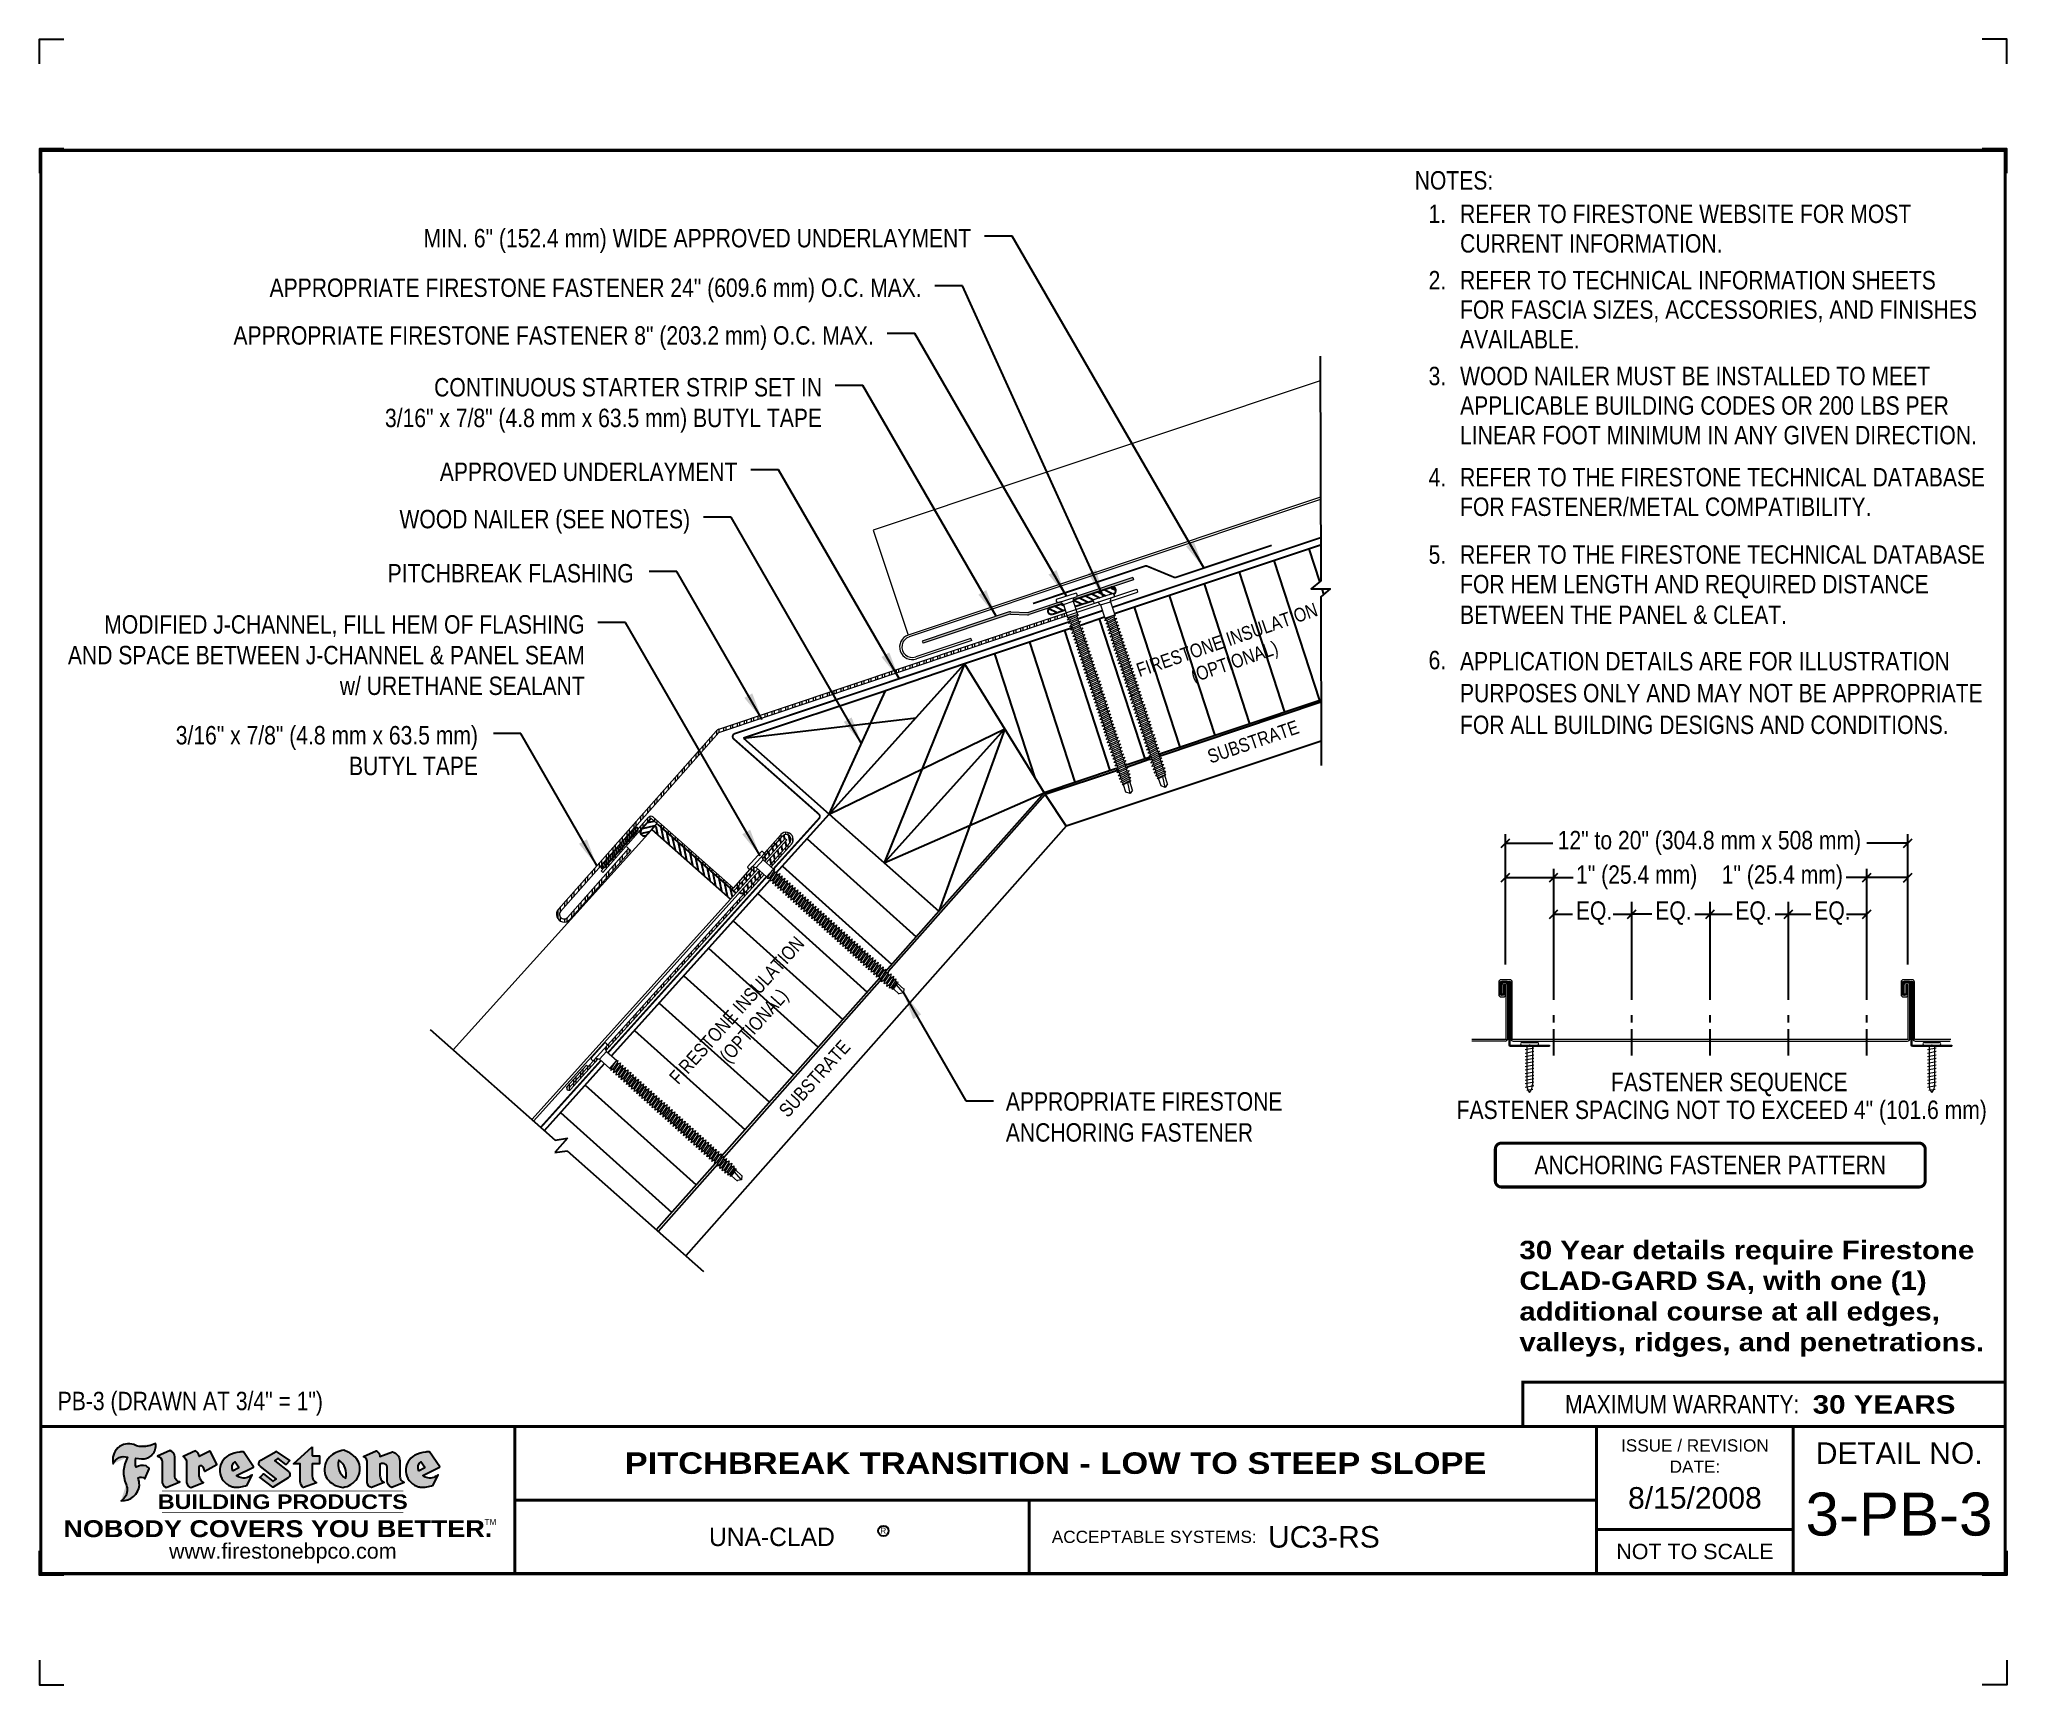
# Model space of a CAD drawing. Header units: inches. Extents: x 0 to 20, y 0 to 16.8.
import ezdxf
from ezdxf.enums import TextEntityAlignment as Align

# ---------------------------------------------------------------- set-up
doc = ezdxf.new("R2010")
doc.units = ezdxf.units.IN
doc.header["$MEASUREMENT"] = 0
doc.linetypes.add('HIDDEN', pattern=[0.375, 0.25, -0.125])
doc.layers.get('0').update_dxf_attribs({"linetype": 'CONTINUOUS'})
doc.layers.get('DEFPOINTS').update_dxf_attribs({"linetype": 'CONTINUOUS'})
doc.layers.add('FSBP-ACCESSORY-FIRESTONE', color=7, linetype='CONTINUOUS', lineweight=9)
doc.layers.add('FSBP-TRIMS', color=7, linetype='CONTINUOUS', lineweight=9)
for name, color, linetype in [('FSBP-ANNO-NOTE', 7, 'CONTINUOUS'), ('FSBP-INSULATION', 7, 'CONTINUOUS'), ('FSBP-MEMBRANE', 7, 'CONTINUOUS'), ('FSBP-SEALANTS', 1, 'CONTINUOUS'), ('FSBP-SUBSTRATE-GENERIC', 9, 'CONTINUOUS'), ('FSBP-TTLB', 7, 'CONTINUOUS'), ('FSBP-TTLB-BORDER', 7, 'CONTINUOUS'), ('FSBP-TTLB-TEXT', 7, 'CONTINUOUS'), ('FSBP-UNDERLAYMENT', 7, 'HIDDEN'), ('FSBP-WALL-CURB', 9, 'CONTINUOUS'), ('FSBP-WOOD', 7, 'CONTINUOUS')]:
    doc.layers.add(name, color=color, linetype=linetype)
doc.styles.add('ARIAL', font='ARIAL.TTF')
doc.styles.add('ARIAL_BOLD', font='')
doc.styles.add('ARIAL_NAR', font='ARIALN.TTF')
doc.styles.add('BANKGOTHIC', font='bgothm.ttf')
doc.styles.add('FSBP_ARIAL_BOLD', font='')
doc.styles.add('FSBP_ARIAL_NAR', font='ARIALN.TTF')
doc.styles.add('TXT', font='simplex.shx')
doc.styles.get('ARIAL_BOLD').set_extended_font_data('Arial Black')
doc.styles.get('FSBP_ARIAL_BOLD').set_extended_font_data('Arial Black')
doc.dimstyles.new('STANDARD$7', dxfattribs={"dimscale": 1.5, "dimtxt": 0.2, "dimasz": 0.1, "dimexe": 0.1, "dimexo": 0.125, "dimgap": 0.09, "dimtad": 0, "dimdec": 3, "dimzin": 4, "dimdsep": 46, "dimtxsty": 'TXT', "dimcen": 0.09, "dimadec": 0, "dimazin": 0, "dimtfac": 1, "dimtdec": 3, "dimtofl": 0, "dimtmove": 2, "dimatfit": 3, "dimfxl": 1, "dimtolj": 1, "dimtzin": 4, "dimarcsym": 0})
pattern_1 = [(90, (3.45323, -15.041226), (-0.0703125, 1e-17), []), (90, (3.47667, -15.01779), (-0.0703125, 1e-17), [])]

msp = doc.modelspace()

# ---------------------------------------------------------------- texts
at = {"layer": 'DEFPOINTS', "style": 'FSBP_ARIAL_NAR'}
msp.add_text('PB-3 (DRAWN AT 3/4" = 1")', height=0.1875, dxfattribs=at).set_placement((0.187, 2.89), align=Align.MIDDLE_LEFT)
at = {"layer": 'FSBP-ANNO-NOTE', "style": 'FSBP_ARIAL_NAR'}
for s, p in [('NOTES:', (14.004, 15.325)), ('REFER TO FIRESTONE WEBSITE FOR MOST', (14.466, 14.984)), ('CURRENT INFORMATION.', (14.466, 14.683)), ('REFER TO TECHNICAL INFORMATION SHEETS', (14.466, 14.308)), ('FOR FASCIA SIZES, ACCESSORIES, AND FINISHES', (14.466, 14.008)), ('AVAILABLE.', (14.466, 13.707)), ('WOOD NAILER MUST BE INSTALLED TO MEET', (14.466, 13.332)), ('APPLICABLE BUILDING CODES OR 200 LBS PER', (14.466, 13.031)), ('LINEAR FOOT MINIMUM IN ANY GIVEN DIRECTION.', (14.466, 12.73)), ('REFER TO THE FIRESTONE TECHNICAL DATABASE', (14.466, 12.301)), ('FOR FASTENER/METAL COMPATIBILITY.', (14.466, 12)), ('REFER TO THE FIRESTONE TECHNICAL DATABASE', (14.466, 11.513)), ('FOR HEM LENGTH AND REQUIRED DISTANCE', (14.466, 11.212)), ('BETWEEN THE PANEL & CLEAT.', (14.466, 10.9))]:
    msp.add_text(s, height=0.1875, dxfattribs=at).set_placement(p, align=Align.MIDDLE_LEFT)
for s, p in [('1.', (14.234, 14.984)), ('2.', (14.235, 14.308)), ('3.', (14.235, 13.332)), ('4.', (14.235, 12.301)), ('5.', (14.235, 11.513)), ('6.', (14.235, 10.438))]:
    msp.add_text(s, height=0.1875, dxfattribs=at).set_placement(p, align=Align.MIDDLE_CENTER)
for rotation, p in [(19, (12.359, 9.606)), (48, (7.893, 6.175))]:
    msp.add_text('SUBSTRATE', height=0.1406, rotation=rotation, dxfattribs=at).set_placement(p, align=Align.MIDDLE_CENTER)
for s, p in [('12" to 20" (304.8 mm x 508 mm)', (15.46, 8.51)), ('1" (25.4 mm)', (15.647, 8.159)), ('1" (25.4 mm)', (17.13, 8.159)), ('EQ.', (15.645, 7.792)), ('EQ.', (16.454, 7.792)), ('EQ.', (17.269, 7.792)), ('EQ.', (18.073, 7.792)), ('FASTENER SEQUENCE', (16.002, 6.046)), ('APPROPRIATE FIRESTONE', (9.841, 5.848)), ('FASTENER SPACING NOT TO EXCEED 4" (101.6 mm)', (14.431, 5.763)), ('ANCHORING FASTENER', (9.841, 5.532))]:
    msp.add_text(s, height=0.1875, dxfattribs=at).set_placement(p)
at = {"layer": 'FSBP-ANNO-NOTE', "char_height": 0.1875, "attachment_point": 3, "style": 'FSBP_ARIAL_NAR'}
for s, insert in [('MIN. 6" (152.4 mm) WIDE APPROVED UNDERLAYMENT', (9.488, 14.83)), ('APPROPRIATE FIRESTONE FASTENER 24" (609.6 mm) O.C. MAX.', (8.984, 14.325)), ('APPROPRIATE FIRESTONE FASTENER 8" (203.2 mm) O.C. MAX.', (8.497, 13.839)), ('CONTINUOUS STARTER STRIP SET IN \\P3/16" x 7/8" (4.8 mm x 63.5 mm) BUTYL TAPE', (7.969, 13.311)), ('APPROVED UNDERLAYMENT', (7.108, 12.45)), ('WOOD NAILER (SEE NOTES)', (6.626, 11.968)), ('PITCHBREAK FLASHING', (6.052, 11.416)), ('3/16" x 7/8" (4.8 mm x 63.5 mm)\\PBUTYL TAPE', (4.466, 9.766))]:
    msp.add_mtext(s, dxfattribs=dict(at, insert=insert))
at = {"layer": 'FSBP-ANNO-NOTE', "char_height": 0.14062, "width": 2.10727, "attachment_point": 2, "style": 'FSBP_ARIAL_NAR'}
for insert, rotation in [((12.069, 10.711), 19), ((7.048, 6.918), 48)]:
    msp.add_mtext('FIRESTONE INSULATION (OPTIONAL)', dxfattribs=dict(at, insert=insert, rotation=rotation))
at = {"layer": 'FSBP-ANNO-NOTE', "char_height": 0.1875, "style": 'FSBP_ARIAL_NAR'}
for s, insert, width, attachment_point in [('MODIFIED J-CHANNEL, FILL HEM OF FLASHING \\PAND SPACE BETWEEN J-CHANNEL & PANEL SEAM\\Pw/ URETHANE SEALANT', (5.553, 10.895), 5.83375, 3), ('ANCHORING FASTENER PATTERN', (17.013, 5.293), 4.25162, 5)]:
    msp.add_mtext(s, dxfattribs=dict(at, insert=insert, width=width, attachment_point=attachment_point))
at = {"layer": 'FSBP-TRIMS', "style": 'FSBP_ARIAL_NAR'}
for s, p in [('APPLICATION DETAILS ARE FOR ILLUSTRATION', (14.465, 10.332)), ('PURPOSES ONLY AND MAY NOT BE APPROPRIATE', (14.465, 10.008)), ('FOR ALL BUILDING DESIGNS AND CONDITIONS.', (14.465, 9.685))]:
    msp.add_text(s, height=0.1875, dxfattribs=at).set_placement(p)
at = {"layer": 'FSBP-TRIMS', "insert": (15.07, 4.522), "char_height": 0.1875, "attachment_point": 1, "style": 'FSBP_ARIAL_BOLD'}
msp.add_mtext_dynamic_manual_height_columns('30 Year details require Firestone CLAD-GARD SA, with one (1) additional course at all edges, valleys, ridges, and penetrations.', width=4.73037, gutter_width=0.938, heights=[0], dxfattribs=at)

# ---------------------------------------------------------------- blocks, each defined once
blk = doc.blocks.new('TTLB-UNACLAD_1')
at = {"layer": 'FSBP-TTLB-TEXT'}
h = blk.add_hatch(color=1, dxfattribs=at)
edge = h.paths.add_edge_path()
edge.add_arc((1.037, -0.198), 0.132, 264.041, 370.3106)
edge.add_arc((1.028, 0.121), 0.327, 270.0506, 295.2346, ccw=False)
edge.add_arc((1.023, -0.067), 0.139, 249.3281, 272.0749, ccw=False)
edge.add_line((0.974, -0.197), (0.947, -0.185))
edge.add_arc((0.894, -0.339), 0.163, 70.8459, 194.3325)
edge.add_arc((0.844, -0.426), 0.118, 70.9695, 156.9641, ccw=False)
edge.add_arc((1.153, -0.468), 0.311, 150.3231, 203.2084)
edge.add_arc((0.756, -0.641), 0.122, 0.8849, 24.3467, ccw=False)
edge.add_arc((0.749, -0.648), 0.129, -58.3666, 3.6217, ccw=False)
edge.add_arc((0.826, -0.579), 0.178, 267.2205, 354.1382)
edge.add_arc((0.79, -0.601), 0.213, 0.9996, 21.005)
edge.add_arc((1.019, -0.567), 0.0514, 40.8212, 125.5273, ccw=False)
edge.add_line((1.058, -0.533), (1.103, -0.431))
edge.add_arc((1.041, -0.47), 0.0733, 32.3168, 66.3148)
edge.add_arc((1.032, -0.506), 0.11, 69.8179, 125.2547)
edge.add_arc((1.128, -0.369), 0.166, 164.157, 196.5811, ccw=False)
edge.add_line((0.968, -0.324), (1.024, -0.329))
h = blk.add_hatch(color=1, dxfattribs=at)
edge = h.paths.add_edge_path()
edge.add_line((1.275, -0.622), (1.415, -0.566))
edge.add_arc((1.421, -0.509), 0.0573, 181.9718, 264.3185, ccw=False)
edge.add_line((1.364, -0.511), (1.363, -0.31))
edge.add_arc((1.294, -0.31), 0.0691, 0.0934, 72.4283)
edge.add_line((1.315, -0.244), (1.187, -0.302))
edge.add_arc((1.175, -0.359), 0.0573, -0.0174, 78.3221, ccw=False)
edge.add_line((1.233, -0.359), (1.233, -0.555))
edge.add_arc((1.306, -0.556), 0.0731, 179.4272, 245.3846)
h = blk.add_hatch(color=1, dxfattribs=at)
edge = h.paths.add_edge_path()
edge.add_line((1.792, -0.384), (1.722, -0.252))
edge.add_arc((1.72, -0.253), 0.00231, 27.872, 117.3767)
edge.add_line((1.719, -0.251), (1.611, -0.307))
edge.add_arc((1.547, -0.306), 0.0636, 359.1658, 425.8794)
edge.add_line((1.573, -0.248), (1.447, -0.305))
edge.add_arc((1.408, -0.37), 0.076, -3.4414, 59.0799, ccw=False)
edge.add_line((1.484, -0.375), (1.484, -0.572))
edge.add_arc((1.541, -0.568), 0.057, 184.1557, 255.3066)
edge.add_line((1.526, -0.623), (1.657, -0.571))
edge.add_arc((1.688, -0.502), 0.0752, 207.5161, 245.6492, ccw=False)
edge.add_arc((1.721, -0.491), 0.109, 179.4823, 204.5538, ccw=False)
edge.add_line((1.612, -0.49), (1.612, -0.413))
edge.add_arc((1.629, -0.414), 0.0169, 28.3562, 174.855, ccw=False)
edge.add_arc((1.627, -0.42), 0.0211, 22.2169, 40.1021, ccw=False)
edge.add_line((1.647, -0.412), (1.667, -0.455))
edge.add_arc((1.669, -0.454), 0.00231, 204.5451, 299.6324)
edge.add_line((1.67, -0.456), (1.791, -0.387))
edge.add_line((1.791, -0.387), (1.792, -0.384))
h = blk.add_hatch(color=1, dxfattribs=at)
h.paths.add_polyline_path([(2.063, -0.258, 0.025243), (2.025, -0.261, 0.121361), (1.902, -0.301, 0.615167), (1.933, -0.61, 0.053068), (1.968, -0.618, 0.115093), (2.099, -0.599), (2.151, -0.494, -0.087554), (2.104, -0.519, -0.265592), (1.993, -0.501), (2.165, -0.414, 0.451895), (2.166, -0.411)])
h.paths.add_polyline_path([(2.014, -0.419), (1.951, -0.452, -0.372053), (1.973, -0.361)], flags=16)
h = blk.add_hatch(color=1, dxfattribs=at)
edge = h.paths.add_edge_path()
edge.add_arc((2.26, -0.378), 0.0415, 123.2081, 232.2027, ccw=False)
edge.add_line((2.238, -0.343), (2.394, -0.254))
edge.add_arc((2.395, -0.256), 0.00231, 55.6464, 119.6543, ccw=False)
edge.add_line((2.396, -0.254), (2.532, -0.347))
edge.add_arc((2.53, -0.349), 0.00231, -42.7311, 54.4661, ccw=False)
edge.add_line((2.532, -0.35), (2.498, -0.387))
edge.add_arc((2.497, -0.385), 0.00231, 233.7527, 317.2689, ccw=False)
edge.add_line((2.495, -0.387), (2.414, -0.327))
edge.add_arc((2.412, -0.329), 0.00231, 53.7527, 124.4136)
edge.add_line((2.411, -0.327), (2.383, -0.347))
edge.add_arc((2.384, -0.349), 0.00231, 124.4136, 231.8459)
edge.add_line((2.383, -0.351), (2.52, -0.458))
edge.add_arc((2.494, -0.491), 0.0415, -55.2123, 51.8459, ccw=False)
edge.add_line((2.518, -0.525), (2.364, -0.618))
edge.add_arc((2.363, -0.616), 0.00231, 233.2956, 301.2087, ccw=False)
edge.add_line((2.362, -0.618), (2.231, -0.52))
edge.add_arc((2.233, -0.519), 0.00231, 135.5134, 233.218, ccw=False)
edge.add_line((2.231, -0.517), (2.263, -0.485))
edge.add_arc((2.264, -0.486), 0.00231, 53.0353, 135.5134, ccw=False)
edge.add_line((2.266, -0.484), (2.362, -0.557))
edge.add_arc((2.363, -0.555), 0.00231, 233.0353, 302.2363)
edge.add_line((2.364, -0.557), (2.394, -0.538))
edge.add_arc((2.393, -0.536), 0.00231, 302.2363, 412.2027)
edge.add_line((2.394, -0.534), (2.235, -0.41))
h = blk.add_hatch(color=1, dxfattribs=at)
edge = h.paths.add_edge_path()
edge.add_line((2.763, -0.207), (2.763, -0.297))
edge.add_arc((2.766, -0.297), 0.00231, 180, 270)
edge.add_line((2.766, -0.299), (2.835, -0.299))
edge.add_arc((2.835, -0.302), 0.00231, 0, 90, ccw=False)
edge.add_line((2.838, -0.302), (2.838, -0.379))
edge.add_arc((2.835, -0.379), 0.00231, 270, 360, ccw=False)
edge.add_line((2.835, -0.381), (2.766, -0.381))
edge.add_arc((2.766, -0.384), 0.00231, 90, 180)
edge.add_line((2.763, -0.384), (2.763, -0.503))
edge.add_arc((2.837, -0.507), 0.0734, 177.0803, 245.325)
edge.add_line((2.806, -0.574), (2.675, -0.623))
edge.add_arc((2.709, -0.564), 0.0675, 177.0345, 239.6926, ccw=False)
edge.add_line((2.641, -0.561), (2.641, -0.384))
edge.add_arc((2.639, -0.384), 0.00231, 360, 450)
edge.add_line((2.639, -0.381), (2.573, -0.381))
edge.add_line((2.573, -0.381), (2.763, -0.207))
h = blk.add_hatch(color=1, dxfattribs=at)
edge = h.paths.add_edge_path(flags=16)
edge.add_arc((2.94, -0.485), 0.168, 344.5559, 417.014)
edge.add_arc((3.194, -0.388), 0.168, 164.5559, 237.014)
edge = h.paths.add_edge_path()
edge.add_arc((3.069, -0.44), 0.183, 136.0915, 191.2134)
edge.add_arc((3.065, -0.432), 0.18, 194.0167, 240.6664)
edge.add_arc((3.098, -0.385), 0.238, 239.2975, 264.289)
edge.add_arc((3.049, -0.419), 0.204, 277.1987, 326.5036)
edge.add_arc((3.078, -0.434), 0.171, 325.3769, 406.3828)
edge.add_arc((3.012, -0.49), 0.257, 44.2846, 73.829)
edge.add_arc((3.117, -0.498), 0.258, 97.5029, 134.1039)
h = blk.add_hatch(color=1, dxfattribs=at)
edge = h.paths.add_edge_path()
edge.add_line((3.323, -0.572), (3.323, -0.375))
edge.add_arc((3.247, -0.37), 0.076, 356.5586, 419.0799)
edge.add_line((3.286, -0.305), (3.412, -0.248))
edge.add_arc((3.386, -0.306), 0.0636, 0.3963, 65.8794, ccw=False)
edge.add_line((3.45, -0.306), (3.581, -0.259))
edge.add_arc((3.556, -0.353), 0.0969, 2.367, 75.1862, ccw=False)
edge.add_line((3.653, -0.349), (3.653, -0.488))
edge.add_arc((3.762, -0.491), 0.109, 178.3666, 204.5538)
edge.add_arc((3.729, -0.502), 0.0752, 207.5161, 245.2241)
edge.add_line((3.698, -0.57), (3.573, -0.621))
edge.add_arc((3.595, -0.553), 0.0718, 180.3329, 251.5102, ccw=False)
edge.add_line((3.524, -0.553), (3.524, -0.415))
edge.add_arc((3.486, -0.415), 0.0373, 359.3451, 449.05)
edge.add_arc((3.483, -0.442), 0.0645, 86.294, 119.8211)
edge.add_line((3.451, -0.386), (3.451, -0.49))
edge.add_arc((3.56, -0.491), 0.109, 179.4823, 204.5538)
edge.add_arc((3.527, -0.502), 0.0752, 207.5161, 245.6492)
edge.add_line((3.496, -0.571), (3.365, -0.623))
edge.add_arc((3.38, -0.568), 0.0569, 183.9299, 255.3185, ccw=False)
h = blk.add_hatch(color=1, dxfattribs=at)
h.paths.add_polyline_path([(3.958, -0.258, 0.025243), (3.919, -0.261, 0.108564), (3.808, -0.294, 0.64259), (3.827, -0.61, 0.053068), (3.862, -0.618, 0.115093), (3.993, -0.599), (4.046, -0.494, -0.087554), (3.999, -0.519, -0.265592), (3.887, -0.501), (4.06, -0.414, 0.451895), (4.061, -0.411)])
h.paths.add_polyline_path([(3.909, -0.419), (3.845, -0.452, -0.372053), (3.867, -0.361)], flags=16)
blk.add_circle((8.578, -1.065), 0.0527)
at = {"layer": 'DEFPOINTS', "linetype": 'Continuous', "ltscale": 1.75}
for points in [[(-0.016, 13.881), (-0.016, 14.131), (0.234, 14.131)], [(20.016, 13.881), (20.016, 14.131), (19.766, 14.131)], [(-0.016, -2.381), (-0.016, -2.631), (0.234, -2.631)], [(20.016, -2.381), (20.016, -2.631), (19.766, -2.631)]]:
    blk.add_lwpolyline(points, dxfattribs=at)
at = {"layer": 'DEFPOINTS', "color": 1}
for points in [[(0.234, 13.016), (-0.016, 13.016), (-0.016, 12.766)], [(20.016, 12.766), (20.016, 13.016), (19.766, 13.016)], [(0.234, -1.516), (-0.016, -1.516), (-0.016, -1.266)], [(20.016, -1.266), (20.016, -1.516), (19.766, -1.516)]]:
    blk.add_lwpolyline(points, dxfattribs=at)
at = {"layer": 'FSBP-TTLB', "const_width": 0.0312}
blk.add_lwpolyline([(15.09, 0), (20, 0), (20, 0.451), (15.09, 0.451)], close=True, dxfattribs=at)
for points in [[(0, 0), (0, -1.5), (20, -1.5), (20, 0), (0, 0)], [(4.825, 0), (4.825, -0.75)], [(15.84, 0), (15.84, -1.5)], [(17.841, 0), (17.841, -1.5)], [(20, 0), (20, -1.5)], [(4.825, -0.75), (15.84, -0.75)], [(4.825, -0.75), (4.825, -1.5)], [(15.84, -1.049), (17.841, -1.049)]]:
    blk.add_lwpolyline(points, dxfattribs=at)
at = {"layer": 'FSBP-TTLB-BORDER', "const_width": 0.0312}
blk.add_lwpolyline([(20, 0), (20, 13), (0, 13), (0, 0)], dxfattribs=at)
at = {"layer": 'FSBP-TTLB-TEXT', "color": 1}
blk.add_line((0.736, -0.38), (0.736, -0.38), dxfattribs=at)
for points in [[(1.024, -0.329, 0.500051), (1.167, -0.175, -0.11033), (1.028, -0.206, -0.099579), (0.974, -0.197), (0.947, -0.185, 0.597816), (0.736, -0.38, -0.393883), (0.883, -0.314, 0.234941), (0.867, -0.591, -0.10273), (0.878, -0.639, -0.277269), (0.817, -0.757, 0.398543), (1.003, -0.597, 0.087512), (0.989, -0.525, -0.387403), (1.058, -0.533), (1.103, -0.431, 0.149442), (1.07, -0.403, 0.24672), (0.969, -0.416, -0.142429), (0.968, -0.324), (1.024, -0.329)], [(2.166, -0.411), (2.063, -0.258, 0.025243), (2.025, -0.261, 0.108564), (1.914, -0.294, 0.64259), (1.933, -0.61, 0.053068), (1.968, -0.618, 0.115093), (2.099, -0.599), (2.151, -0.494, -0.087554), (2.104, -0.519, -0.265592), (1.993, -0.501), (2.165, -0.414)], [(2.763, -0.207), (2.763, -0.297, 0.414214), (2.766, -0.299), (2.835, -0.299, -0.414214), (2.838, -0.302), (2.838, -0.379, -0.414214), (2.835, -0.381), (2.766, -0.381, 0.414214), (2.763, -0.384), (2.763, -0.503, 0.306899), (2.806, -0.574), (2.675, -0.623, -0.280419), (2.641, -0.561), (2.641, -0.384, 0.414214), (2.639, -0.381), (2.573, -0.381), (2.763, -0.207)], [(4.061, -0.411), (3.958, -0.258, 0.025243), (3.919, -0.261, 0.108564), (3.808, -0.294, 0.64259), (3.827, -0.61, 0.053068), (3.862, -0.618, 0.115093), (3.993, -0.599), (4.046, -0.494, -0.087554), (3.999, -0.519, -0.265592), (3.887, -0.501), (4.06, -0.414)], [(4.06, -0.414, 0.451895), (4.061, -0.411, 0.451895)]]:
    blk.add_lwpolyline(points, format="xyb", dxfattribs=at)
for points in [[(1.275, -0.622), (1.415, -0.566, -0.37561), (1.364, -0.511), (1.363, -0.31, 0.326536), (1.315, -0.244), (1.187, -0.302, -0.355786), (1.233, -0.359), (1.233, -0.555, 0.296011)], [(1.792, -0.384), (1.722, -0.252, 0.411684), (1.719, -0.251), (1.611, -0.307, 0.299603), (1.573, -0.248), (1.447, -0.305, -0.279776), (1.484, -0.375), (1.484, -0.572, 0.320829), (1.526, -0.623), (1.657, -0.571, -0.16794), (1.622, -0.537, -0.109833), (1.612, -0.49), (1.612, -0.413, -0.743335), (1.643, -0.406, -0.078198), (1.647, -0.412), (1.667, -0.455, 0.440465), (1.67, -0.456), (1.791, -0.387)], [(1.951, -0.452), (2.014, -0.419), (1.973, -0.361, 0.372053)], [(2.235, -0.41, -0.515004), (2.238, -0.343), (2.394, -0.254, -0.286782), (2.396, -0.254), (2.532, -0.347, -0.451503), (2.532, -0.35), (2.498, -0.387, -0.381444), (2.495, -0.387), (2.414, -0.327, 0.318472), (2.411, -0.327), (2.383, -0.347, 0.506409), (2.383, -0.351), (2.52, -0.458, -0.50436), (2.518, -0.525), (2.364, -0.618, -0.305316), (2.362, -0.618), (2.231, -0.52, -0.45417), (2.231, -0.517), (2.263, -0.485, -0.376264), (2.266, -0.484), (2.362, -0.557, 0.31147), (2.364, -0.557), (2.394, -0.538, 0.520381), (2.394, -0.534)], [(2.938, -0.313, 0.245263), (2.89, -0.475, 0.206406), (2.977, -0.589, 0.10948), (3.074, -0.621, 0.218515), (3.219, -0.531, 0.368949), (3.196, -0.31, 0.129631), (3.083, -0.243, 0.161074)], [(3.103, -0.53, 0.327131), (3.032, -0.343, 0.327131)], [(3.323, -0.572), (3.323, -0.375, 0.279776), (3.286, -0.305), (3.412, -0.248, -0.293762), (3.45, -0.306), (3.581, -0.259, -0.328876), (3.653, -0.349), (3.653, -0.488, 0.114763), (3.662, -0.537, 0.166033), (3.698, -0.57), (3.573, -0.621, -0.320956), (3.524, -0.553), (3.524, -0.415, 0.412706), (3.487, -0.378, 0.147342), (3.451, -0.386), (3.451, -0.49, 0.109833), (3.461, -0.537, 0.16794), (3.496, -0.571), (3.365, -0.623, -0.321973), (3.323, -0.572, 29.147628)], [(3.845, -0.452), (3.909, -0.419), (3.867, -0.361, 0.372053)]]:
    blk.add_lwpolyline(points, format="xyb", close=True, dxfattribs=at)
at = {"layer": 'FSBP-TTLB-TEXT'}
for points, const_width in [([(1.234, -0.658), (3.691, -0.658)], 0.00781), ([(10.062, -0.75), (10.062, -1.5)], 0.0312), ([(1.234, -0.876), (3.691, -0.876)], 0.00781)]:
    blk.add_lwpolyline(points, dxfattribs=dict(at, const_width=const_width))
at = {"layer": 'FSBP-TTLB-TEXT', "color": 1}
for centre, start, end in [((1.79, -0.385), 299.6324, 27.872), ((2.164, -0.412), 296.7305, 34.0023)]:
    blk.add_arc(centre, 0.00231, start, end, dxfattribs=at)
at = {"layer": 'FSBP-TTLB-TEXT', "style": 'ARIAL_NAR'}
blk.add_text('MAXIMUM WARRANTY:', height=0.1875, dxfattribs=at).set_placement((17.905, 0.226), align=Align.MIDDLE_RIGHT)
at = {"layer": 'FSBP-TTLB-TEXT'}
for s, height, style, p in [('ISSUE / REVISION', 0.125, 'ARIAL', (16.841, -0.194)), ('DETAIL NO.', 0.2188, 'ARIAL', (18.921, -0.272)), ('DATE:', 0.125, 'ARIAL', (16.841, -0.41)), ('www.firestonebpco.com', 0.15625, 'ARIAL', (2.463, -1.269)), ('UNA-CLAD', 0.1875, 'BANKGOTHIC', (7.443, -1.125)), ('R', 0.0625, 'BANKGOTHIC', (8.577, -1.063)), ('NOT TO SCALE', 0.15625, 'ARIAL', (16.841, -1.274))]:
    blk.add_text(s, height=height, dxfattribs=dict(at, style=style)).set_placement(p, align=Align.MIDDLE_CENTER)
at = {"layer": 'FSBP-TTLB-TEXT', "lineweight": 18, "style": 'ARIAL_BOLD'}
blk.add_text('BUILDING PRODUCTS', height=0.14844, dxfattribs=at).set_placement((2.463, -0.767), align=Align.MIDDLE_CENTER)
at = {"layer": 'FSBP-TTLB-TEXT', "color": 1}
for s, height, style, p in [('NOBODY COVERS YOU BETTER.', 0.17188, 'ARIAL_BOLD', (2.413, -1.042)), ('TM', 0.0625, 'BANKGOTHIC', (4.577, -0.973))]:
    blk.add_text(s, height=height, dxfattribs=dict(at, style=style)).set_placement(p, align=Align.MIDDLE_CENTER)
at = {"layer": 'FSBP-TTLB-TEXT', "style": 'ARIAL'}
blk.add_text('ACCEPTABLE SYSTEMS:', height=0.125, dxfattribs=at).set_placement((10.293, -1.125), align=Align.MIDDLE_LEFT)
at = {"layer": 'FSBP-TTLB-TEXT'}
for tag, height, style, p in [('MAXIMUM_WARRANTY', 0.188, 'ARIAL_BOLD', (18.04, 0.224)), ('ACCPT_SYSTEMS', 0.219, 'ARIAL', (12.494, -1.125))]:
    blk.add_attdef(tag, text='', height=height, dxfattribs=dict(at, style=style)).set_placement(p, align=Align.MIDDLE_LEFT)
for tag, height, style, p in [('DETAIL_DESCP_LINE_1', 0.219, 'ARIAL_BOLD', (10.331, -0.374)), ('ISSUE_REV_DATE', 0.219, 'ARIAL', (16.841, -0.728)), ('DETAIL_NUMBER', 0.438, 'ARIAL', (18.919, -0.893))]:
    blk.add_attdef(tag, text='', height=height, dxfattribs=dict(at, style=style)).set_placement(p, align=Align.MIDDLE_CENTER)

# ---------------------------------------------------------------- hatches: boundary and pattern name
at = {"layer": 'FSBP-ACCESSORY-FIRESTONE'}
for points in [[(14.961, 6.519, 0.414214), (14.976, 6.504), (15.013, 6.504), (15.013, 6.514), (14.971, 6.514), (14.971, 6.582), (14.961, 6.582)], [(19.056, 6.519, 0.414214), (19.071, 6.504), (19.108, 6.504), (19.108, 6.514), (19.066, 6.514), (19.066, 6.582), (19.056, 6.582)]]:
    msp.add_hatch(color=256, dxfattribs=at).paths.add_polyline_path(points)
at = {"layer": 'FSBP-INSULATION'}
h = msp.add_hatch(dxfattribs=at)
h.set_pattern_fill('ANSI31', color=256, scale=3, angle=63, style=0)
h.set_pattern_definition([(108, (-0.4742, -0.57086), (-0.356646, -0.115881), [])])
h.paths.add_polyline_path([(10.231, 9.087), (10.969, 9.334), (10.979, 9.344), (10.973, 9.361), (10.951, 9.359), (10.968, 9.378), (10.962, 9.395), (10.94, 9.393), (10.957, 9.411), (10.951, 9.428), (10.929, 9.427), (10.946, 9.445), (10.941, 9.462), (10.918, 9.461), (10.935, 9.479), (10.93, 9.496), (10.907, 9.495), (10.924, 9.513), (10.919, 9.53), (10.896, 9.528), (10.913, 9.547), (10.908, 9.564), (10.885, 9.562), (10.902, 9.58), (10.897, 9.597), (10.874, 9.596), (10.891, 9.614), (10.886, 9.631), (10.863, 9.63), (10.881, 9.648), (10.875, 9.665), (10.852, 9.664), (10.87, 9.682), (10.864, 9.699), (10.841, 9.697), (10.859, 9.716), (10.853, 9.732), (10.831, 9.731), (10.848, 9.749), (10.842, 9.766), (10.82, 9.765), (10.837, 9.783), (10.831, 9.8), (10.809, 9.799), (10.826, 9.817), (10.82, 9.834), (10.798, 9.833), (10.815, 9.851), (10.81, 9.868), (10.787, 9.866), (10.804, 9.885), (10.799, 9.901), (10.776, 9.9), (10.793, 9.918), (10.788, 9.935), (10.765, 9.934), (10.782, 9.952), (10.777, 9.969), (10.754, 9.968), (10.771, 9.986), (10.766, 10.003), (10.743, 10.002), (10.76, 10.02), (10.755, 10.037), (10.732, 10.035), (10.75, 10.054), (10.744, 10.07), (10.721, 10.069), (10.739, 10.087), (10.733, 10.104), (10.711, 10.103), (10.728, 10.121), (10.722, 10.138), (10.7, 10.137), (10.717, 10.155), (10.711, 10.172), (10.689, 10.171), (10.706, 10.189), (10.7, 10.206), (10.678, 10.204), (10.695, 10.223), (10.69, 10.239), (10.667, 10.238), (10.683, 10.255), (10.677, 10.272), (10.654, 10.271), (10.671, 10.289), (10.666, 10.306), (10.643, 10.305), (10.661, 10.323), (10.655, 10.34), (10.632, 10.339), (10.65, 10.357), (10.644, 10.374), (10.622, 10.372), (10.639, 10.391), (10.633, 10.408), (10.611, 10.406), (10.628, 10.424), (10.622, 10.441), (10.6, 10.44), (10.617, 10.458), (10.611, 10.475), (10.589, 10.474), (10.606, 10.492), (10.601, 10.509), (10.578, 10.508), (10.595, 10.526), (10.59, 10.543), (10.567, 10.541), (10.584, 10.56), (10.579, 10.577), (10.556, 10.575), (10.573, 10.593), (10.568, 10.61), (10.545, 10.609), (10.562, 10.627), (10.557, 10.644), (10.534, 10.643), (10.551, 10.661), (10.546, 10.678), (10.523, 10.677), (10.541, 10.695), (10.535, 10.712), (10.512, 10.71), (10.53, 10.729), (10.524, 10.746), (10.501, 10.744), (10.519, 10.762), (10.518, 10.765), (9.421, 10.398), (9.634, 10.073)])
h.paths.add_polyline_path([(10.877, 9.989), (10.86, 9.97), (10.865, 9.953), (10.888, 9.955), (10.87, 9.937), (10.876, 9.92), (10.899, 9.921), (10.881, 9.903), (10.887, 9.886), (10.91, 9.887), (10.892, 9.869), (10.898, 9.852), (10.92, 9.853), (10.903, 9.835), (10.909, 9.818), (10.931, 9.82), (10.914, 9.801), (10.92, 9.784), (10.942, 9.786), (10.925, 9.768), (10.93, 9.751), (10.953, 9.752), (10.936, 9.734), (10.941, 9.717), (10.964, 9.718), (10.947, 9.7), (10.952, 9.683), (10.975, 9.684), (10.958, 9.666), (10.963, 9.649), (10.986, 9.651), (10.969, 9.632), (10.974, 9.615), (10.997, 9.617), (10.98, 9.599), (10.985, 9.582), (11.008, 9.583), (10.991, 9.565), (10.996, 9.548), (11.019, 9.549), (11.001, 9.531), (11.007, 9.514), (11.03, 9.515), (11.012, 9.497), (11.018, 9.48), (11.04, 9.482), (11.023, 9.463), (11.029, 9.447), (11.051, 9.448), (11.034, 9.43), (11.04, 9.413), (11.062, 9.414), (11.045, 9.396), (11.051, 9.379), (11.073, 9.38), (11.057, 9.363), (11.321, 9.451), (11.319, 9.457), (11.296, 9.456), (11.313, 9.474), (11.308, 9.491), (11.285, 9.49), (11.302, 9.508), (11.297, 9.525), (11.274, 9.524), (11.292, 9.542), (11.286, 9.559), (11.263, 9.557), (11.281, 9.575), (11.275, 9.592), (11.252, 9.591), (11.27, 9.609), (11.264, 9.626), (11.242, 9.625), (11.259, 9.643), (11.253, 9.66), (11.231, 9.659), (11.248, 9.677), (11.242, 9.694), (11.22, 9.692), (11.237, 9.711), (11.232, 9.728), (11.209, 9.726), (11.226, 9.744), (11.221, 9.761), (11.198, 9.76), (11.215, 9.778), (11.21, 9.795), (11.187, 9.794), (11.204, 9.812), (11.199, 9.829), (11.176, 9.828), (11.193, 9.846), (11.188, 9.863), (11.165, 9.861), (11.182, 9.88), (11.177, 9.897), (11.154, 9.895), (11.171, 9.913), (11.166, 9.93), (11.143, 9.929), (11.161, 9.947), (11.155, 9.964), (11.132, 9.963), (11.15, 9.981), (11.144, 9.998), (11.122, 9.997), (11.139, 10.015), (11.133, 10.032), (11.111, 10.03), (11.128, 10.049), (11.122, 10.066), (11.1, 10.064), (11.117, 10.082), (11.111, 10.099), (11.089, 10.098), (11.106, 10.116), (11.101, 10.133), (11.078, 10.132), (11.095, 10.15), (11.09, 10.167), (11.067, 10.166), (11.084, 10.184), (11.079, 10.201), (11.056, 10.199), (11.073, 10.218), (11.068, 10.234), (11.045, 10.233), (11.061, 10.25), (11.055, 10.267), (11.033, 10.266), (11.05, 10.284), (11.044, 10.301), (11.022, 10.3), (11.039, 10.318), (11.033, 10.335), (11.011, 10.334), (11.028, 10.352), (11.022, 10.369), (11, 10.368), (11.017, 10.386), (11.012, 10.403), (10.989, 10.401), (11.006, 10.42), (11.001, 10.436), (10.978, 10.435), (10.995, 10.453), (10.99, 10.47), (10.967, 10.469), (10.984, 10.487), (10.979, 10.504), (10.956, 10.503), (10.973, 10.521), (10.968, 10.538), (10.945, 10.537), (10.962, 10.555), (10.957, 10.572), (10.934, 10.57), (10.952, 10.589), (10.946, 10.605), (10.923, 10.604), (10.941, 10.622), (10.935, 10.639), (10.913, 10.638), (10.93, 10.656), (10.924, 10.673), (10.902, 10.672), (10.919, 10.69), (10.913, 10.707), (10.891, 10.706), (10.908, 10.724), (10.902, 10.741), (10.88, 10.739), (10.897, 10.757), (10.892, 10.774), (10.869, 10.773), (10.886, 10.791), (10.881, 10.808), (10.858, 10.807), (10.875, 10.825), (10.87, 10.842), (10.847, 10.841), (10.864, 10.859), (10.848, 10.866), (10.845, 10.874), (10.61, 10.795), (10.596, 10.781), (10.601, 10.764), (10.624, 10.765), (10.607, 10.747), (10.612, 10.73), (10.635, 10.731), (10.618, 10.713), (10.623, 10.696), (10.646, 10.697), (10.629, 10.679), (10.634, 10.662), (10.657, 10.664), (10.64, 10.645), (10.645, 10.629), (10.668, 10.63), (10.651, 10.612), (10.656, 10.595), (10.679, 10.596), (10.661, 10.578), (10.667, 10.561), (10.69, 10.562), (10.672, 10.544), (10.678, 10.527), (10.7, 10.528), (10.683, 10.51), (10.689, 10.493), (10.711, 10.495), (10.694, 10.476), (10.7, 10.46), (10.722, 10.461), (10.705, 10.443), (10.711, 10.426), (10.733, 10.427), (10.716, 10.409), (10.721, 10.392), (10.744, 10.393), (10.727, 10.375), (10.732, 10.358), (10.755, 10.359), (10.738, 10.341), (10.743, 10.324), (10.766, 10.326), (10.749, 10.307), (10.754, 10.291), (10.779, 10.293), (10.761, 10.274), (10.767, 10.258), (10.789, 10.259), (10.772, 10.241), (10.778, 10.224), (10.8, 10.225), (10.783, 10.207), (10.789, 10.19), (10.811, 10.191), (10.794, 10.173), (10.8, 10.156), (10.822, 10.157), (10.805, 10.139), (10.81, 10.122), (10.833, 10.124), (10.816, 10.106), (10.821, 10.089), (10.844, 10.09), (10.827, 10.072), (10.832, 10.055), (10.855, 10.056), (10.838, 10.038), (10.843, 10.021), (10.866, 10.022), (10.849, 10.004), (10.854, 9.987)])
h.paths.add_polyline_path([(13.049, 10.03), (13.047, 11.083), (13.144, 11.164), (12.949, 11.164), (13.047, 11.244), (13.046, 11.61), (10.945, 10.908), (10.95, 10.895), (10.959, 10.895), (10.942, 10.877), (10.947, 10.86), (10.97, 10.861), (10.952, 10.843), (10.958, 10.826), (10.981, 10.828), (10.963, 10.809), (10.969, 10.793), (10.991, 10.794), (10.974, 10.776), (10.98, 10.759), (11.002, 10.76), (10.985, 10.742), (10.991, 10.725), (11.013, 10.726), (10.996, 10.708), (11.002, 10.691), (11.024, 10.692), (11.007, 10.674), (11.012, 10.657), (11.035, 10.659), (11.018, 10.64), (11.023, 10.624), (11.046, 10.625), (11.029, 10.607), (11.034, 10.59), (11.057, 10.591), (11.04, 10.573), (11.045, 10.556), (11.068, 10.557), (11.051, 10.539), (11.056, 10.522), (11.079, 10.523), (11.062, 10.505), (11.067, 10.488), (11.09, 10.49), (11.072, 10.471), (11.078, 10.455), (11.101, 10.456), (11.083, 10.438), (11.089, 10.421), (11.112, 10.422), (11.094, 10.404), (11.1, 10.387), (11.122, 10.388), (11.105, 10.37), (11.111, 10.353), (11.133, 10.355), (11.116, 10.336), (11.122, 10.319), (11.144, 10.321), (11.127, 10.303), (11.132, 10.286), (11.157, 10.288), (11.14, 10.27), (11.145, 10.253), (11.168, 10.254), (11.151, 10.236), (11.156, 10.219), (11.179, 10.22), (11.161, 10.202), (11.167, 10.185), (11.19, 10.186), (11.172, 10.168), (11.178, 10.151), (11.2, 10.153), (11.183, 10.134), (11.189, 10.117), (11.211, 10.119), (11.194, 10.101), (11.2, 10.084), (11.222, 10.085), (11.205, 10.067), (11.211, 10.05), (11.233, 10.051), (11.216, 10.033), (11.221, 10.016), (11.244, 10.017), (11.227, 9.999), (11.232, 9.982), (11.255, 9.984), (11.238, 9.965), (11.243, 9.948), (11.266, 9.95), (11.249, 9.932), (11.254, 9.915), (11.277, 9.916), (11.26, 9.898), (11.265, 9.881), (11.288, 9.882), (11.271, 9.864), (11.276, 9.847), (11.299, 9.848), (11.281, 9.83), (11.287, 9.813), (11.31, 9.815), (11.292, 9.796), (11.298, 9.78), (11.321, 9.781), (11.303, 9.763), (11.309, 9.746), (11.331, 9.747), (11.314, 9.729), (11.32, 9.712), (11.342, 9.713), (11.325, 9.695), (11.331, 9.678), (11.353, 9.679), (11.336, 9.661), (11.342, 9.644), (11.364, 9.646), (11.347, 9.627), (11.352, 9.611), (11.375, 9.612), (11.358, 9.594), (11.363, 9.577), (11.386, 9.578), (11.369, 9.56), (11.374, 9.543), (11.397, 9.544), (11.38, 9.526), (11.385, 9.509), (11.408, 9.51), (11.391, 9.492), (11.396, 9.477)])
h.paths.add_polyline_path([(11.123, 10.422), (12.992, 11.066), (13.152, 10.601), (11.283, 9.957)], flags=9)
h = msp.add_hatch(dxfattribs=at)
h.set_pattern_fill('ANSI31', color=256, scale=3, angle=93, style=0)
h.set_pattern_definition([(138, (-0.4742, -0.57086), (-0.250924, -0.278679), [])])
h.paths.add_polyline_path([(6.282, 4.634), (6.874, 5.301), (6.881, 5.33), (6.867, 5.342), (6.848, 5.329), (6.854, 5.354), (6.841, 5.365), (6.822, 5.353), (6.828, 5.377), (6.815, 5.389), (6.796, 5.377), (6.802, 5.401), (6.788, 5.413), (6.769, 5.401), (6.775, 5.425), (6.762, 5.437), (6.743, 5.424), (6.749, 5.449), (6.736, 5.461), (6.717, 5.448), (6.723, 5.473), (6.709, 5.485), (6.69, 5.472), (6.696, 5.496), (6.683, 5.508), (6.664, 5.496), (6.67, 5.52), (6.657, 5.532), (6.638, 5.52), (6.643, 5.544), (6.63, 5.556), (6.611, 5.544), (6.617, 5.568), (6.604, 5.58), (6.585, 5.567), (6.591, 5.592), (6.578, 5.604), (6.559, 5.591), (6.564, 5.616), (6.551, 5.627), (6.532, 5.615), (6.538, 5.639), (6.525, 5.651), (6.506, 5.639), (6.512, 5.663), (6.499, 5.675), (6.48, 5.663), (6.485, 5.687), (6.472, 5.699), (6.453, 5.686), (6.459, 5.711), (6.446, 5.723), (6.427, 5.71), (6.433, 5.735), (6.42, 5.746), (6.401, 5.734), (6.406, 5.758), (6.393, 5.77), (6.374, 5.758), (6.38, 5.782), (6.367, 5.794), (6.348, 5.782), (6.354, 5.806), (6.34, 5.818), (6.321, 5.805), (6.327, 5.83), (6.314, 5.842), (6.295, 5.829), (6.3, 5.852), (6.287, 5.864), (6.268, 5.852), (6.274, 5.876), (6.26, 5.888), (6.241, 5.875), (6.247, 5.9), (6.234, 5.912), (6.215, 5.899), (6.221, 5.924), (6.208, 5.935), (6.189, 5.923), (6.195, 5.947), (6.181, 5.959), (6.162, 5.947), (6.168, 5.971), (6.155, 5.983), (6.136, 5.971), (6.142, 5.995), (6.129, 6.007), (6.11, 5.994), (6.115, 6.019), (6.102, 6.031), (6.083, 6.018), (6.089, 6.043), (6.076, 6.054), (6.057, 6.042), (6.063, 6.066), (6.05, 6.078), (6.031, 6.066), (6.036, 6.09), (6.023, 6.102), (6.004, 6.09), (6.01, 6.114), (5.997, 6.126), (5.978, 6.113), (5.984, 6.138), (5.971, 6.15), (5.952, 6.137), (5.957, 6.162), (5.944, 6.174), (5.925, 6.161), (5.931, 6.185), (5.918, 6.197), (5.899, 6.185), (5.905, 6.209), (5.892, 6.221), (5.873, 6.209), (5.878, 6.233), (5.865, 6.245), (5.846, 6.232), (5.852, 6.257), (5.839, 6.269), (5.82, 6.256), (5.826, 6.281), (5.808, 6.278), (5.755, 6.326), (5.142, 5.645), (5.253, 5.546), (5.378, 5.566), (5.249, 5.42), (5.374, 5.439)])
h.paths.add_polyline_path([(8.551, 7.193), (8.555, 7.21), (8.542, 7.222), (8.523, 7.209), (8.529, 7.233), (8.516, 7.245), (8.497, 7.233), (8.503, 7.257), (8.49, 7.269), (8.471, 7.257), (8.476, 7.281), (8.463, 7.293), (8.444, 7.281), (8.45, 7.305), (8.437, 7.317), (8.418, 7.304), (8.424, 7.329), (8.411, 7.341), (8.392, 7.328), (8.397, 7.352), (8.384, 7.364), (8.365, 7.352), (8.371, 7.376), (8.358, 7.388), (8.339, 7.376), (8.345, 7.4), (8.331, 7.412), (8.312, 7.4), (8.318, 7.424), (8.305, 7.436), (8.286, 7.423), (8.292, 7.448), (8.279, 7.46), (8.26, 7.447), (8.266, 7.472), (8.252, 7.483), (8.233, 7.471), (8.239, 7.495), (8.226, 7.507), (8.207, 7.495), (8.213, 7.519), (8.2, 7.531), (8.181, 7.519), (8.187, 7.543), (8.173, 7.555), (8.154, 7.542), (8.16, 7.567), (8.147, 7.579), (8.128, 7.566), (8.134, 7.591), (8.121, 7.603), (8.102, 7.59), (8.108, 7.614), (8.094, 7.626), (8.075, 7.614), (8.081, 7.638), (8.068, 7.65), (8.049, 7.638), (8.055, 7.662), (8.042, 7.674), (8.023, 7.661), (8.028, 7.686), (8.015, 7.698), (7.996, 7.685), (8.002, 7.71), (7.989, 7.722), (7.97, 7.709), (7.976, 7.733), (7.963, 7.745), (7.944, 7.733), (7.949, 7.757), (7.936, 7.769), (7.917, 7.757), (7.923, 7.781), (7.91, 7.793), (7.891, 7.781), (7.896, 7.803), (7.883, 7.815), (7.864, 7.803), (7.869, 7.827), (7.856, 7.839), (7.837, 7.827), (7.843, 7.851), (7.83, 7.863), (7.811, 7.85), (7.817, 7.875), (7.803, 7.887), (7.784, 7.874), (7.79, 7.899), (7.777, 7.91), (7.758, 7.898), (7.764, 7.922), (7.751, 7.934), (7.732, 7.922), (7.738, 7.946), (7.724, 7.958), (7.705, 7.946), (7.711, 7.97), (7.698, 7.982), (7.679, 7.969), (7.685, 7.994), (7.672, 8.006), (7.653, 7.993), (7.659, 8.018), (7.645, 8.03), (7.626, 8.017), (7.632, 8.041), (7.619, 8.053), (7.6, 8.041), (7.606, 8.065), (7.593, 8.077), (7.574, 8.065), (7.579, 8.089), (7.566, 8.101), (7.547, 8.089), (7.553, 8.113), (7.54, 8.125), (7.521, 8.112), (7.527, 8.137), (7.514, 8.149), (7.495, 8.136), (7.5, 8.161), (7.487, 8.172), (7.468, 8.16), (7.474, 8.184), (7.461, 8.196), (7.442, 8.184), (7.447, 8.205), (5.826, 6.405), (5.882, 6.354), (5.889, 6.359), (5.883, 6.335), (5.897, 6.323), (5.916, 6.336), (5.91, 6.311), (5.923, 6.299), (5.942, 6.312), (5.936, 6.287), (5.949, 6.275), (5.968, 6.288), (5.963, 6.264), (5.976, 6.252), (5.995, 6.264), (5.989, 6.24), (6.002, 6.228), (6.021, 6.24), (6.015, 6.216), (6.028, 6.204), (6.047, 6.217), (6.042, 6.192), (6.055, 6.18), (6.074, 6.193), (6.068, 6.168), (6.081, 6.156), (6.1, 6.169), (6.094, 6.145), (6.107, 6.133), (6.126, 6.145), (6.121, 6.121), (6.134, 6.109), (6.153, 6.121), (6.147, 6.097), (6.16, 6.085), (6.179, 6.097), (6.173, 6.073), (6.186, 6.061), (6.205, 6.074), (6.2, 6.049), (6.213, 6.037), (6.232, 6.05), (6.226, 6.025), (6.239, 6.014), (6.258, 6.026), (6.252, 6.002), (6.266, 5.99), (6.285, 6.002), (6.279, 5.978), (6.292, 5.966), (6.311, 5.978), (6.305, 5.954), (6.318, 5.942), (6.337, 5.955), (6.331, 5.93), (6.344, 5.919), (6.365, 5.932), (6.359, 5.908), (6.372, 5.896), (6.391, 5.909), (6.385, 5.884), (6.398, 5.872), (6.417, 5.885), (6.411, 5.86), (6.425, 5.848), (6.444, 5.861), (6.438, 5.837), (6.451, 5.825), (6.47, 5.837), (6.464, 5.813), (6.477, 5.801), (6.496, 5.813), (6.491, 5.789), (6.504, 5.777), (6.523, 5.789), (6.517, 5.765), (6.53, 5.753), (6.549, 5.766), (6.543, 5.741), (6.556, 5.729), (6.575, 5.742), (6.57, 5.717), (6.583, 5.706), (6.602, 5.718), (6.596, 5.694), (6.609, 5.682), (6.628, 5.694), (6.622, 5.67), (6.635, 5.658), (6.654, 5.67), (6.649, 5.646), (6.662, 5.634), (6.681, 5.647), (6.675, 5.622), (6.688, 5.61), (6.707, 5.623), (6.701, 5.598), (6.714, 5.587), (6.733, 5.599), (6.728, 5.575), (6.741, 5.563), (6.76, 5.575), (6.754, 5.551), (6.767, 5.539), (6.786, 5.551), (6.78, 5.527), (6.794, 5.515), (6.813, 5.528), (6.807, 5.503), (6.82, 5.491), (6.839, 5.504), (6.833, 5.479), (6.846, 5.467), (6.865, 5.48), (6.859, 5.456), (6.873, 5.444), (6.892, 5.456), (6.886, 5.432), (6.899, 5.42), (6.918, 5.432), (6.912, 5.408), (6.925, 5.396), (6.944, 5.409), (6.938, 5.384), (6.943, 5.38)])
h.paths.add_polyline_path([(6.361, 6.207), (7.683, 7.676), (8.049, 7.347), (6.726, 5.878)], flags=24)
h.paths.add_polyline_path([(8.755, 8.238), (8.043, 8.868), (7.508, 8.273), (7.506, 8.262), (7.519, 8.251), (7.538, 8.263), (7.532, 8.239), (7.545, 8.227), (7.564, 8.239), (7.558, 8.215), (7.571, 8.203), (7.59, 8.215), (7.585, 8.191), (7.598, 8.179), (7.617, 8.192), (7.611, 8.167), (7.624, 8.155), (7.643, 8.168), (7.637, 8.143), (7.65, 8.132), (7.669, 8.144), (7.664, 8.12), (7.677, 8.108), (7.696, 8.12), (7.69, 8.096), (7.703, 8.084), (7.722, 8.096), (7.716, 8.072), (7.73, 8.06), (7.749, 8.073), (7.743, 8.048), (7.756, 8.036), (7.775, 8.049), (7.769, 8.024), (7.782, 8.012), (7.801, 8.025), (7.795, 8.001), (7.809, 7.989), (7.828, 8.001), (7.822, 7.977), (7.835, 7.965), (7.854, 7.977), (7.848, 7.953), (7.861, 7.941), (7.88, 7.953), (7.874, 7.929), (7.888, 7.917), (7.907, 7.93), (7.901, 7.905), (7.914, 7.893), (7.933, 7.906), (7.927, 7.882), (7.94, 7.87), (7.96, 7.884), (7.955, 7.859), (7.968, 7.847), (7.987, 7.86), (7.981, 7.835), (7.994, 7.824), (8.013, 7.836), (8.007, 7.812), (8.02, 7.8), (8.039, 7.812), (8.034, 7.788), (8.047, 7.776), (8.066, 7.788), (8.06, 7.764), (8.073, 7.752), (8.092, 7.765), (8.086, 7.74), (8.099, 7.728), (8.118, 7.741), (8.113, 7.716), (8.126, 7.704), (8.145, 7.717), (8.139, 7.693), (8.152, 7.681), (8.171, 7.693), (8.165, 7.669), (8.179, 7.657), (8.197, 7.669), (8.192, 7.645), (8.205, 7.633), (8.224, 7.646), (8.218, 7.621), (8.231, 7.609), (8.25, 7.622), (8.244, 7.597), (8.258, 7.585), (8.277, 7.598), (8.271, 7.574), (8.284, 7.562), (8.303, 7.574), (8.297, 7.55), (8.31, 7.538), (8.329, 7.55), (8.323, 7.526), (8.337, 7.514), (8.356, 7.526), (8.35, 7.502), (8.363, 7.49), (8.382, 7.503), (8.376, 7.478), (8.389, 7.466), (8.408, 7.479), (8.402, 7.454), (8.416, 7.443), (8.435, 7.455), (8.429, 7.431), (8.442, 7.419), (8.461, 7.431), (8.455, 7.407), (8.468, 7.395), (8.487, 7.407), (8.482, 7.383), (8.495, 7.371), (8.514, 7.384), (8.508, 7.359), (8.521, 7.347), (8.54, 7.36), (8.534, 7.335), (8.547, 7.324), (8.566, 7.336), (8.561, 7.312), (8.574, 7.3), (8.593, 7.312), (8.587, 7.288), (8.6, 7.276), (8.619, 7.288), (8.613, 7.264), (8.614, 7.263), (8.965, 7.66), (8.963, 7.665), (8.941, 7.664), (8.958, 7.682), (8.952, 7.699), (8.93, 7.698), (8.947, 7.716), (8.942, 7.733), (8.919, 7.731), (8.936, 7.75), (8.931, 7.767), (8.908, 7.765), (8.925, 7.783), (8.92, 7.8), (8.897, 7.799), (8.914, 7.817), (8.909, 7.834), (8.886, 7.833), (8.903, 7.851), (8.898, 7.868), (8.875, 7.867), (8.892, 7.885), (8.887, 7.902), (8.864, 7.9), (8.881, 7.919), (8.876, 7.935), (8.853, 7.934), (8.87, 7.952), (8.865, 7.969), (8.842, 7.968), (8.859, 7.986), (8.854, 8.003), (8.831, 8.002), (8.848, 8.02), (8.843, 8.037), (8.82, 8.035), (8.837, 8.054), (8.832, 8.071), (8.809, 8.069), (8.826, 8.087), (8.821, 8.104), (8.798, 8.103), (8.815, 8.121), (8.81, 8.138), (8.787, 8.137), (8.804, 8.155), (8.799, 8.172), (8.776, 8.171), (8.793, 8.189), (8.788, 8.204), (8.783, 8.205), (8.765, 8.204), (8.782, 8.223), (8.777, 8.239), (8.754, 8.238)])
h.paths.add_polyline_path([(8.923, 8.09), (8.904, 8.106), (8.904, 8.106), (8.909, 8.089)])
h.paths.add_polyline_path([(9.16, 7.879), (8.927, 8.086), (8.914, 8.072), (8.92, 8.055), (8.943, 8.056), (8.925, 8.038), (8.931, 8.021), (8.954, 8.023), (8.936, 8.004), (8.942, 7.988), (8.965, 7.989), (8.947, 7.971), (8.953, 7.954), (8.976, 7.955), (8.958, 7.937), (8.964, 7.92), (8.987, 7.921), (8.969, 7.903), (8.975, 7.886), (8.998, 7.888), (8.98, 7.869), (8.986, 7.852), (9.008, 7.854), (8.991, 7.836), (8.997, 7.819), (9.019, 7.82), (9.002, 7.802), (9.008, 7.785), (9.03, 7.786), (9.013, 7.768), (9.019, 7.751), (9.041, 7.752), (9.024, 7.734), (9.026, 7.728)])
at = {"layer": 'FSBP-SEALANTS'}
h = msp.add_hatch(dxfattribs=at)
h.set_pattern_fill('ANSI31', color=256, scale=0.375, angle=108.5, style=0)
h.set_pattern_definition([(153.5, (-4.809247, 6.91206), (-0.02091552, -0.04195005), [])])
edge = h.paths.add_edge_path()
edge.add_line((10.445, 10.949), (10.423, 11.016))
edge.add_line((10.423, 11.016), (10.292, 10.972))
edge.add_arc((10.303, 10.939), 0.0352, 108.5, 288.5)
edge.add_line((10.315, 10.905), (10.445, 10.949))
edge = h.paths.add_edge_path()
edge.add_arc((10.757, 11.04), 0.0267, 157.3556, 171.6192)
edge.add_line((10.73, 11.044), (10.545, 10.982))
edge.add_line((10.545, 10.982), (10.523, 11.049))
edge.add_line((10.523, 11.049), (10.915, 11.18))
edge.add_arc((10.926, 11.147), 0.0352, -70.855, 108.5, ccw=False)
edge.add_arc((10.918, 11.095), 0.0267, 45.3862, 59.6444)
edge.add_line((10.932, 11.118), (10.732, 11.051))
h = msp.add_hatch(dxfattribs=at)
h.set_pattern_fill('ANSI31', color=256, scale=0.375, angle=183, style=0)
h.set_pattern_definition([(12, (17.476007, 5.66978), (0.00974586, -0.04585067), [])])
h.paths.add_polyline_path([(6.129, 8.711), (6.231, 8.824), (6.289, 8.772), (6.187, 8.659, -1)])
h = msp.add_hatch(dxfattribs=at)
h.set_pattern_fill('ANSI31', color=256, scale=0.1875, angle=93, style=0)
h.set_pattern_definition([(102, (18.111582, 6.385717), (0.022925334, 0.00487293), [])])
h.paths.add_polyline_path([(5.955, 8.551), (5.75, 8.323, -0.988557), (5.724, 8.347), (5.95, 8.604)])
h.paths.add_polyline_path([(6.089, 8.699), (5.955, 8.551), (5.95, 8.604), (6.058, 8.726, -1)])
h = msp.add_hatch(dxfattribs=at)
h.set_pattern_fill('ANSI31', color=256, scale=0.375, angle=93, style=0)
h.set_pattern_definition([(102, (17.283913, 5.45021), (0.04585067, 0.00974586), [])])
h.paths.add_polyline_path([(7.092, 8.062), (7.039, 8.003), (6.246, 8.705), (6.299, 8.764)])
h = msp.add_hatch(dxfattribs=at)
h.set_pattern_fill('ANSI31', color=256, scale=0.375, angle=93, style=0)
h.set_pattern_definition([(102, (17.351616, 5.52918), (0.04585067, 0.00974586), [])])
h.paths.add_polyline_path([(7.287, 8.328), (7.299, 8.324), (7.315, 8.31), (7.115, 8.088, -0.287117), (7.119, 8.138)])
h.paths.add_polyline_path([(7.365, 8.415), (7.567, 8.644, -0.998041), (7.642, 8.577), (7.433, 8.346), (7.402, 8.373), (7.611, 8.605), (7.594, 8.62), (7.386, 8.388), (7.37, 8.403)])
h.paths.add_polyline_path([(7.332, 8.295), (7.363, 8.267), (7.19, 8.076, -0.358528), (7.13, 8.071)])
at = {"layer": 'FSBP-TRIMS'}
h = msp.add_hatch(color=256, dxfattribs=at)
h.paths.add_polyline_path([(10.532, 11.077), (10.529, 11.051), (11.141, 11.256), (11.133, 11.278)])
edge = h.paths.add_edge_path()
edge.add_line((10.418, 11.014), (10.399, 11.032))
edge.add_line((10.399, 11.032), (10.073, 10.923))
edge.add_arc((10.065, 10.945), 0.0234, 267.2728, 288.5, ccw=False)
edge.add_line((10.064, 10.922), (9.892, 10.93))
edge.add_arc((9.889, 10.883), 0.0469, 87.2728, 108.5)
edge.add_line((9.874, 10.928), (8.99, 10.632))
edge.add_line((8.99, 10.632), (8.998, 10.61))
edge.add_line((8.998, 10.61), (9.882, 10.906))
edge.add_arc((9.889, 10.883), 0.0234, 87.2728, 108.5, ccw=False)
edge.add_line((9.89, 10.907), (10.063, 10.899))
edge.add_arc((10.065, 10.945), 0.0469, 267.2728, 288.5)
edge.add_line((10.08, 10.901), (10.418, 11.014))
h = msp.add_hatch(dxfattribs=at)
h.set_pattern_fill('ANSI32', color=256, scale=0.1875, angle=45, style=0)
h.set_pattern_definition(pattern_1)
h.paths.add_polyline_path([(10.465, 10.89), (10.455, 10.919), (6.918, 9.733, 0.131481), (6.891, 9.715), (5.285, 7.899, 1), (5.402, 7.796), (6.023, 8.498), (6, 8.518), (5.378, 7.816, -1), (5.308, 7.878), (6.92, 9.701)])
h = msp.add_hatch(dxfattribs=at)
h.set_pattern_fill('ANSI32', color=256, scale=0.1875, angle=45, style=0)
h.set_pattern_definition(pattern_1)
h.paths.add_polyline_path([(6.227, 8.827), (7.052, 8.097, 0.414214), (7.085, 8.099), (7.287, 8.328), (7.262, 8.335), (7.068, 8.115), (6.248, 8.84, 0.414214), (6.204, 8.837), (6.094, 8.712, -0.18111), (6.089, 8.699), (5.75, 8.323, -0.05082), (5.748, 8.321), (5.72, 8.29), (5.738, 8.274)])
h.paths.add_polyline_path([(7.549, 8.659), (7.379, 8.467, -0.011302), (7.379, 8.465), (7.355, 8.439), (7.365, 8.415), (7.567, 8.644, -1.010745), (7.641, 8.577), (7.433, 8.346), (7.45, 8.331), (7.658, 8.562, 1)])
h.paths.add_polyline_path([(7.379, 8.252), (7.363, 8.267), (5.784, 6.514), (5.76, 6.488), (5.77, 6.464)])
h.paths.add_polyline_path([(5.666, 6.383), (5.69, 6.377), (5.69, 6.377)])
h = msp.add_hatch(dxfattribs=at)
h.set_pattern_fill('ANSI32', color=256, scale=0.1875, angle=45, style=0)
h.set_pattern_definition([(90, (0.59208, -0.57086), (-0.0703125, 1e-17), []), (90, (0.61552, -0.547424), (-0.0703125, 1e-17), [])])
h.paths.add_polyline_path([(5.69, 6.377), (5.666, 6.383), (5.589, 6.297), (5.572, 6.312), (5.374, 6.093, 1), (5.408, 6.063)])

# ---------------------------------------------------------------- linework, layer by layer
at = {"layer": 'FSBP-ACCESSORY-FIRESTONE'}
for p, q in [((11.133, 11.278), (11.141, 11.256)), ((10.399, 11.032), (10.427, 11.004)), ((10.427, 11.004), (10.527, 11.037)), ((10.527, 11.037), (10.533, 11.076)), ((10.527, 11.037), (10.57, 10.903)), ((10.777, 11.027), (10.805, 10.999)), ((10.805, 10.999), (10.905, 11.032)), ((10.905, 11.032), (10.911, 11.071)), ((10.905, 11.032), (10.949, 10.898)), ((9.874, 10.928), (8.99, 10.632)), ((9.882, 10.906), (8.998, 10.61)), ((10.427, 11.004), (10.47, 10.871)), ((10.47, 10.871), (10.486, 10.864)), ((10.491, 10.847), (10.497, 10.83)), ((10.563, 10.882), (10.569, 10.865)), ((10.574, 10.848), (10.58, 10.831)), ((10.805, 10.999), (10.848, 10.866)), ((10.848, 10.866), (10.864, 10.859)), ((10.87, 10.842), (10.875, 10.825)), ((10.942, 10.877), (10.947, 10.86)), ((10.952, 10.843), (10.958, 10.826)), ((10.502, 10.813), (10.508, 10.796)), ((10.513, 10.779), (10.519, 10.762)), ((10.524, 10.746), (10.53, 10.729)), ((10.535, 10.712), (10.541, 10.695)), ((10.546, 10.678), (10.551, 10.661)), ((10.546, 10.678), (10.551, 10.661)), ((10.557, 10.644), (10.562, 10.627)), ((10.585, 10.814), (10.59, 10.797)), ((10.596, 10.781), (10.601, 10.764)), ((10.607, 10.747), (10.612, 10.73)), ((10.618, 10.713), (10.623, 10.696)), ((10.618, 10.713), (10.623, 10.696)), ((10.629, 10.679), (10.634, 10.662)), ((10.64, 10.645), (10.645, 10.629)), ((10.881, 10.808), (10.886, 10.791)), ((10.892, 10.774), (10.897, 10.757)), ((10.902, 10.741), (10.908, 10.724)), ((10.913, 10.707), (10.919, 10.69)), ((10.924, 10.673), (10.93, 10.656)), ((10.924, 10.673), (10.93, 10.656)), ((10.935, 10.639), (10.941, 10.622)), ((10.963, 10.809), (10.969, 10.793)), ((10.974, 10.776), (10.98, 10.759)), ((10.985, 10.742), (10.991, 10.725)), ((10.996, 10.708), (11.002, 10.691)), ((10.996, 10.708), (11.002, 10.691)), ((11.007, 10.674), (11.012, 10.657)), ((11.018, 10.64), (11.023, 10.624)), ((10.568, 10.61), (10.573, 10.593)), ((10.579, 10.577), (10.584, 10.56)), ((10.59, 10.543), (10.595, 10.526)), ((10.601, 10.509), (10.606, 10.492)), ((10.611, 10.475), (10.617, 10.458)), ((10.622, 10.441), (10.628, 10.424)), ((10.651, 10.612), (10.656, 10.595)), ((10.661, 10.578), (10.667, 10.561)), ((10.672, 10.544), (10.678, 10.527)), ((10.683, 10.51), (10.689, 10.493)), ((10.694, 10.476), (10.7, 10.46)), ((10.705, 10.443), (10.711, 10.426)), ((10.946, 10.605), (10.952, 10.589)), ((10.957, 10.572), (10.962, 10.555)), ((10.968, 10.538), (10.973, 10.521)), ((10.979, 10.504), (10.984, 10.487)), ((10.99, 10.47), (10.995, 10.453)), ((11.001, 10.436), (11.006, 10.42)), ((11.029, 10.607), (11.034, 10.59)), ((11.04, 10.573), (11.045, 10.556)), ((11.051, 10.539), (11.056, 10.522)), ((11.062, 10.505), (11.067, 10.488)), ((11.072, 10.471), (11.078, 10.455)), ((11.083, 10.438), (11.089, 10.421)), ((10.633, 10.408), (10.639, 10.391)), ((10.644, 10.374), (10.65, 10.357)), ((10.655, 10.34), (10.661, 10.323)), ((10.666, 10.306), (10.671, 10.289)), ((10.677, 10.272), (10.682, 10.255)), ((10.69, 10.239), (10.695, 10.223)), ((10.716, 10.409), (10.721, 10.392)), ((10.727, 10.375), (10.732, 10.358)), ((10.738, 10.341), (10.743, 10.324)), ((10.749, 10.307), (10.754, 10.291)), ((10.761, 10.274), (10.767, 10.258)), ((10.772, 10.241), (10.778, 10.224)), ((11.012, 10.403), (11.017, 10.386)), ((11.022, 10.369), (11.028, 10.352)), ((11.033, 10.335), (11.039, 10.318)), ((11.044, 10.301), (11.05, 10.284)), ((11.055, 10.267), (11.061, 10.251)), ((11.068, 10.234), (11.073, 10.218)), ((11.094, 10.404), (11.1, 10.387)), ((11.105, 10.37), (11.111, 10.353)), ((11.116, 10.336), (11.122, 10.319)), ((11.127, 10.303), (11.132, 10.286)), ((11.14, 10.27), (11.145, 10.253)), ((11.151, 10.236), (11.156, 10.219)), ((10.7, 10.206), (10.706, 10.189)), ((10.711, 10.172), (10.717, 10.155)), ((10.722, 10.138), (10.728, 10.121)), ((10.733, 10.104), (10.739, 10.087)), ((10.744, 10.07), (10.75, 10.054)), ((10.755, 10.037), (10.76, 10.02)), ((10.783, 10.207), (10.789, 10.19)), ((10.794, 10.173), (10.8, 10.156)), ((10.805, 10.139), (10.81, 10.122)), ((10.816, 10.106), (10.821, 10.089)), ((10.827, 10.072), (10.832, 10.055)), ((10.838, 10.038), (10.843, 10.021)), ((11.079, 10.201), (11.084, 10.184)), ((11.09, 10.167), (11.095, 10.15)), ((11.101, 10.133), (11.106, 10.116)), ((11.111, 10.099), (11.117, 10.082)), ((11.122, 10.066), (11.128, 10.049)), ((11.133, 10.032), (11.139, 10.015)), ((11.161, 10.202), (11.167, 10.185)), ((11.172, 10.168), (11.178, 10.151)), ((11.183, 10.134), (11.189, 10.117)), ((11.194, 10.101), (11.2, 10.084)), ((11.205, 10.067), (11.211, 10.05)), ((11.216, 10.033), (11.221, 10.016)), ((10.766, 10.003), (10.771, 9.986)), ((10.777, 9.969), (10.782, 9.952)), ((10.788, 9.935), (10.793, 9.918)), ((10.799, 9.901), (10.804, 9.885)), ((10.81, 9.868), (10.815, 9.851)), ((10.82, 9.834), (10.826, 9.817)), ((10.849, 10.004), (10.854, 9.987)), ((10.86, 9.97), (10.865, 9.953)), ((10.87, 9.937), (10.876, 9.92)), ((10.881, 9.903), (10.887, 9.886)), ((10.892, 9.869), (10.898, 9.852)), ((10.903, 9.835), (10.909, 9.818)), ((11.144, 9.998), (11.15, 9.981)), ((11.155, 9.964), (11.161, 9.947)), ((11.166, 9.93), (11.171, 9.913)), ((11.177, 9.897), (11.182, 9.88)), ((11.188, 9.863), (11.193, 9.846)), ((11.199, 9.829), (11.204, 9.812)), ((11.227, 9.999), (11.232, 9.982)), ((11.238, 9.965), (11.243, 9.948)), ((11.249, 9.932), (11.254, 9.915)), ((11.26, 9.898), (11.265, 9.881)), ((11.271, 9.864), (11.276, 9.847)), ((11.281, 9.83), (11.287, 9.813)), ((10.831, 9.8), (10.837, 9.783)), ((10.842, 9.766), (10.848, 9.749)), ((10.853, 9.732), (10.859, 9.716)), ((10.864, 9.699), (10.87, 9.682)), ((10.875, 9.665), (10.881, 9.648)), ((10.886, 9.631), (10.891, 9.614)), ((10.914, 9.801), (10.92, 9.784)), ((10.925, 9.768), (10.93, 9.751)), ((10.936, 9.734), (10.941, 9.717)), ((10.947, 9.7), (10.952, 9.683)), ((10.958, 9.666), (10.963, 9.649)), ((10.969, 9.632), (10.974, 9.615)), ((11.21, 9.795), (11.215, 9.778)), ((11.221, 9.761), (11.226, 9.744)), ((11.232, 9.728), (11.237, 9.711)), ((11.242, 9.694), (11.248, 9.677)), ((11.253, 9.66), (11.259, 9.643)), ((11.264, 9.626), (11.27, 9.609)), ((11.292, 9.796), (11.298, 9.78)), ((11.303, 9.763), (11.309, 9.746)), ((11.314, 9.729), (11.32, 9.712)), ((11.325, 9.695), (11.331, 9.678)), ((11.336, 9.661), (11.342, 9.644)), ((11.347, 9.627), (11.352, 9.611)), ((10.897, 9.597), (10.902, 9.58)), ((10.908, 9.564), (10.913, 9.547)), ((10.919, 9.53), (10.924, 9.513)), ((10.93, 9.496), (10.935, 9.479)), ((10.941, 9.462), (10.946, 9.445)), ((10.951, 9.428), (10.957, 9.411)), ((10.98, 9.599), (10.985, 9.582)), ((10.991, 9.565), (10.996, 9.548)), ((11.001, 9.531), (11.007, 9.514)), ((11.012, 9.497), (11.018, 9.48)), ((11.023, 9.463), (11.029, 9.447)), ((11.034, 9.43), (11.04, 9.413)), ((11.275, 9.592), (11.281, 9.575)), ((11.286, 9.559), (11.292, 9.542)), ((11.297, 9.525), (11.302, 9.508)), ((11.308, 9.491), (11.313, 9.474)), ((11.319, 9.457), (11.324, 9.44)), ((11.33, 9.423), (11.335, 9.407)), ((11.358, 9.594), (11.363, 9.577)), ((11.369, 9.56), (11.374, 9.543)), ((11.38, 9.526), (11.385, 9.509)), ((11.391, 9.492), (11.396, 9.475)), ((11.402, 9.458), (11.407, 9.442)), ((11.412, 9.425), (11.418, 9.408)), ((10.962, 9.395), (10.968, 9.378)), ((10.973, 9.361), (10.979, 9.344)), ((10.984, 9.327), (10.99, 9.31)), ((10.995, 9.293), (11.001, 9.276)), ((11.006, 9.259), (11.011, 9.242)), ((11.017, 9.226), (11.022, 9.209)), ((11.045, 9.396), (11.051, 9.379)), ((11.056, 9.362), (11.061, 9.345)), ((11.067, 9.328), (11.072, 9.311)), ((11.078, 9.294), (11.083, 9.278)), ((11.089, 9.261), (11.094, 9.244)), ((11.1, 9.227), (11.105, 9.21)), ((11.341, 9.39), (11.346, 9.373)), ((11.352, 9.356), (11.357, 9.339)), ((11.362, 9.322), (11.368, 9.305)), ((11.373, 9.288), (11.379, 9.271)), ((11.384, 9.254), (11.39, 9.238)), ((11.421, 9.156), (11.396, 9.231)), ((11.423, 9.391), (11.429, 9.374)), ((11.434, 9.357), (11.44, 9.34)), ((11.462, 9.141), (11.441, 9.253)), ((11.445, 9.323), (11.451, 9.306)), ((11.456, 9.289), (11.462, 9.273)), ((11.488, 9.177), (11.46, 9.262)), ((11.028, 9.192), (11.033, 9.175)), ((11.064, 9.093), (11.04, 9.168)), ((11.106, 9.079), (11.064, 9.093)), ((11.106, 9.079), (11.084, 9.19)), ((11.131, 9.114), (11.104, 9.2)), ((11.131, 9.114), (11.106, 9.079)), ((11.462, 9.141), (11.421, 9.156)), ((11.488, 9.177), (11.462, 9.141)), ((7.371, 8.402), (7.356, 8.439)), ((7.262, 8.335), (7.3, 8.324)), ((7.3, 8.324), (7.371, 8.402)), ((7.3, 8.324), (7.404, 8.23)), ((7.371, 8.402), (7.475, 8.308)), ((7.404, 8.23), (7.421, 8.232)), ((7.435, 8.22), (7.448, 8.208)), ((7.479, 8.286), (7.492, 8.274)), ((7.506, 8.262), (7.519, 8.251)), ((7.532, 8.239), (7.545, 8.227)), ((7.558, 8.215), (7.571, 8.203)), ((7.461, 8.196), (7.474, 8.184)), ((7.487, 8.172), (7.5, 8.161)), ((7.514, 8.149), (7.527, 8.137)), ((7.54, 8.125), (7.553, 8.113)), ((7.566, 8.101), (7.579, 8.089)), ((7.566, 8.101), (7.579, 8.089)), ((7.585, 8.191), (7.598, 8.179)), ((7.593, 8.077), (7.606, 8.065)), ((7.611, 8.167), (7.624, 8.155)), ((7.611, 8.167), (7.624, 8.155)), ((7.619, 8.053), (7.632, 8.041)), ((7.637, 8.143), (7.65, 8.132)), ((7.645, 8.03), (7.659, 8.018)), ((7.664, 8.12), (7.677, 8.108)), ((7.69, 8.096), (7.703, 8.084)), ((7.716, 8.072), (7.73, 8.06)), ((7.743, 8.048), (7.756, 8.036)), ((7.769, 8.024), (7.782, 8.012)), ((7.672, 8.006), (7.685, 7.994)), ((7.698, 7.982), (7.711, 7.97)), ((7.724, 7.958), (7.738, 7.946)), ((7.751, 7.934), (7.764, 7.922)), ((7.777, 7.91), (7.79, 7.899)), ((7.795, 8.001), (7.809, 7.989)), ((7.803, 7.887), (7.817, 7.875)), ((7.822, 7.977), (7.835, 7.965)), ((7.83, 7.863), (7.843, 7.851)), ((7.848, 7.953), (7.861, 7.941)), ((7.856, 7.839), (7.869, 7.827)), ((7.874, 7.929), (7.888, 7.917)), ((7.883, 7.815), (7.896, 7.803)), ((7.901, 7.905), (7.914, 7.893)), ((7.927, 7.882), (7.94, 7.87)), ((7.955, 7.859), (7.968, 7.847)), ((7.981, 7.835), (7.994, 7.824)), ((7.91, 7.793), (7.923, 7.781)), ((7.936, 7.769), (7.949, 7.757)), ((7.963, 7.745), (7.976, 7.733)), ((7.989, 7.722), (8.002, 7.71)), ((8.007, 7.812), (8.02, 7.8)), ((8.015, 7.698), (8.028, 7.686)), ((8.034, 7.788), (8.047, 7.776)), ((8.042, 7.674), (8.055, 7.662)), ((8.06, 7.764), (8.073, 7.752)), ((8.068, 7.65), (8.081, 7.638)), ((8.086, 7.74), (8.099, 7.728)), ((8.094, 7.626), (8.108, 7.614)), ((8.113, 7.716), (8.126, 7.704)), ((8.139, 7.693), (8.152, 7.681)), ((8.165, 7.669), (8.179, 7.657)), ((8.192, 7.645), (8.205, 7.633)), ((8.218, 7.621), (8.231, 7.609)), ((8.121, 7.603), (8.134, 7.591)), ((8.147, 7.579), (8.16, 7.567)), ((8.173, 7.555), (8.187, 7.543)), ((8.2, 7.531), (8.213, 7.519)), ((8.226, 7.507), (8.239, 7.495)), ((8.244, 7.597), (8.258, 7.585)), ((8.252, 7.483), (8.266, 7.472)), ((8.271, 7.574), (8.284, 7.562)), ((8.279, 7.46), (8.292, 7.448)), ((8.297, 7.55), (8.31, 7.538)), ((8.305, 7.436), (8.318, 7.424)), ((8.323, 7.526), (8.337, 7.514)), ((8.331, 7.412), (8.345, 7.4)), ((8.35, 7.502), (8.363, 7.49)), ((8.376, 7.478), (8.389, 7.466)), ((8.402, 7.454), (8.416, 7.443)), ((8.429, 7.431), (8.442, 7.419)), ((8.358, 7.388), (8.371, 7.376)), ((8.384, 7.364), (8.397, 7.352)), ((8.411, 7.341), (8.424, 7.329)), ((8.463, 7.293), (8.476, 7.281)), ((8.49, 7.269), (8.503, 7.257)), ((8.516, 7.245), (8.529, 7.233)), ((8.542, 7.222), (8.555, 7.21)), ((8.587, 7.288), (8.6, 7.276)), ((8.613, 7.264), (8.626, 7.252)), ((8.64, 7.24), (8.653, 7.228)), ((8.666, 7.216), (8.679, 7.204)), ((8.569, 7.198), (8.582, 7.186)), ((8.595, 7.174), (8.608, 7.162)), ((8.621, 7.15), (8.634, 7.138)), ((8.648, 7.126), (8.661, 7.114)), ((8.674, 7.102), (8.687, 7.091)), ((8.692, 7.193), (8.705, 7.181)), ((8.755, 7.035), (8.696, 7.088)), ((8.719, 7.169), (8.732, 7.157)), ((8.798, 7.047), (8.724, 7.133)), ((8.802, 7.087), (8.736, 7.147)), ((8.798, 7.047), (8.755, 7.038)), ((8.802, 7.091), (8.798, 7.047)), ((14.86, 7.156), (14.86, 7.031)), ((14.877, 7.023), (14.877, 7.164)), ((14.877, 7.164), (14.981, 7.164)), ((14.877, 7.149), (14.877, 7.039)), ((14.917, 7.023), (14.877, 7.023)), ((14.972, 7.181), (14.885, 7.181)), ((14.951, 7.154), (14.887, 7.154)), ((14.887, 7.154), (14.887, 7.032)), ((14.907, 7.037), (14.887, 7.032)), ((14.891, 7.126), (14.891, 7.037)), ((14.891, 7.037), (14.907, 7.037)), ((14.946, 7.164), (14.892, 7.164)), ((14.906, 7.027), (14.896, 7.024)), ((14.934, 7.134), (14.907, 7.134)), ((14.907, 7.134), (14.907, 7.037)), ((14.907, 7.108), (14.917, 7.108)), ((14.907, 7.108), (14.907, 7.037)), ((14.926, 7.151), (14.916, 7.151)), ((14.934, 7.122), (14.917, 7.122)), ((14.917, 7.122), (14.917, 7.023)), ((14.917, 7.108), (14.917, 7.041)), ((14.934, 6.573), (14.934, 7.134)), ((14.934, 7.031), (14.934, 7.122)), ((14.951, 6.587), (14.951, 7.154)), ((14.951, 6.581), (14.951, 7.126)), ((14.971, 7.154), (14.96, 7.154)), ((14.961, 6.587), (14.961, 7.149)), ((14.971, 6.587), (14.971, 7.154)), ((14.981, 7.164), (14.981, 6.581)), ((14.981, 6.587), (14.981, 7.149)), ((14.997, 6.573), (14.997, 7.156)), ((18.956, 7.156), (18.956, 7.031)), ((18.972, 7.164), (19.076, 7.164)), ((18.972, 7.023), (18.972, 7.164)), ((18.972, 7.149), (18.972, 7.039)), ((19.013, 7.023), (18.972, 7.023)), ((19.068, 7.181), (18.981, 7.181)), ((19.046, 7.154), (18.982, 7.154)), ((18.982, 7.154), (18.982, 7.032)), ((19.003, 7.037), (18.982, 7.032)), ((18.986, 7.126), (18.986, 7.037)), ((18.986, 7.037), (19.003, 7.037)), ((19.041, 7.164), (18.987, 7.164)), ((19.002, 7.027), (18.991, 7.024)), ((19.029, 7.134), (19.003, 7.134)), ((19.003, 7.134), (19.003, 7.037)), ((19.003, 7.108), (19.003, 7.037)), ((19.003, 7.108), (19.013, 7.108)), ((19.021, 7.151), (19.011, 7.151)), ((19.029, 7.122), (19.013, 7.122)), ((19.013, 7.122), (19.013, 7.023)), ((19.013, 7.108), (19.013, 7.041)), ((19.029, 6.573), (19.029, 7.134)), ((19.029, 7.031), (19.029, 7.122)), ((19.046, 6.587), (19.046, 7.154)), ((19.046, 6.581), (19.046, 7.126)), ((19.066, 7.154), (19.055, 7.154)), ((19.056, 6.587), (19.056, 7.149)), ((19.066, 6.587), (19.066, 7.154)), ((19.076, 7.164), (19.076, 6.581)), ((19.076, 6.587), (19.076, 7.149)), ((19.093, 6.573), (19.093, 7.156)), ((14.885, 7.006), (14.909, 7.006)), ((18.981, 7.006), (19.004, 7.006)), ((14.961, 6.791), (14.961, 6.519)), ((14.961, 6.791), (14.971, 6.791)), ((14.971, 6.791), (14.971, 6.514)), ((19.056, 6.791), (19.056, 6.519)), ((19.056, 6.791), (19.066, 6.791)), ((19.066, 6.791), (19.066, 6.514)), ((5.704, 6.373), (5.775, 6.451)), ((5.775, 6.451), (5.761, 6.488)), ((5.775, 6.451), (5.879, 6.357)), ((14.934, 6.573), (14.587, 6.573)), ((14.926, 6.556), (14.587, 6.556)), ((14.961, 6.582), (14.971, 6.582)), ((14.971, 6.514), (15.377, 6.514)), ((14.976, 6.504), (15.377, 6.504)), ((19.029, 6.573), (14.997, 6.573)), ((15.006, 6.556), (19.021, 6.556)), ((15.013, 6.514), (15.013, 6.504)), ((15.1, 6.542), (15.248, 6.542)), ((15.1, 6.514), (15.248, 6.514)), ((15.13, 6.505), (15.178, 6.514)), ((15.13, 6.47), (15.218, 6.487)), ((15.13, 6.435), (15.218, 6.453)), ((15.13, 6.4), (15.218, 6.418)), ((15.145, 6.514), (15.145, 6.094)), ((15.203, 6.514), (15.203, 6.094)), ((15.377, 6.514), (15.377, 6.504)), ((19.056, 6.582), (19.066, 6.582)), ((19.066, 6.514), (19.473, 6.514)), ((19.071, 6.504), (19.473, 6.504)), ((19.463, 6.573), (19.093, 6.573)), ((19.101, 6.556), (19.455, 6.556)), ((19.108, 6.514), (19.108, 6.504)), ((19.195, 6.542), (19.343, 6.542)), ((19.195, 6.514), (19.343, 6.514)), ((19.226, 6.505), (19.273, 6.514)), ((19.226, 6.47), (19.313, 6.487)), ((19.226, 6.435), (19.313, 6.453)), ((19.226, 6.4), (19.313, 6.418)), ((19.241, 6.514), (19.241, 6.094)), ((19.298, 6.514), (19.298, 6.094)), ((19.473, 6.514), (19.473, 6.504)), ((5.666, 6.383), (5.704, 6.373)), ((5.704, 6.373), (5.808, 6.278)), ((5.808, 6.278), (5.826, 6.281)), ((5.839, 6.269), (5.852, 6.257)), ((5.865, 6.245), (5.878, 6.233)), ((5.883, 6.335), (5.897, 6.323)), ((5.892, 6.221), (5.905, 6.209)), ((5.91, 6.311), (5.923, 6.299)), ((5.936, 6.287), (5.949, 6.275)), ((5.963, 6.264), (5.976, 6.252)), ((5.989, 6.24), (6.002, 6.228)), ((6.015, 6.216), (6.028, 6.204)), ((6.015, 6.216), (6.028, 6.204)), ((15.13, 6.366), (15.218, 6.383)), ((15.13, 6.331), (15.218, 6.348)), ((15.13, 6.296), (15.218, 6.314)), ((15.13, 6.262), (15.218, 6.279)), ((15.13, 6.227), (15.218, 6.244)), ((19.226, 6.366), (19.313, 6.383)), ((19.226, 6.331), (19.313, 6.348)), ((19.226, 6.296), (19.313, 6.314)), ((19.226, 6.262), (19.313, 6.279)), ((19.226, 6.227), (19.313, 6.244)), ((5.918, 6.197), (5.931, 6.185)), ((5.944, 6.174), (5.957, 6.162)), ((5.971, 6.15), (5.984, 6.138)), ((5.971, 6.15), (5.984, 6.138)), ((5.997, 6.126), (6.01, 6.114)), ((6.023, 6.102), (6.036, 6.09)), ((6.042, 6.192), (6.055, 6.18)), ((6.05, 6.078), (6.063, 6.066)), ((6.068, 6.168), (6.081, 6.156)), ((6.076, 6.054), (6.089, 6.043)), ((6.094, 6.145), (6.107, 6.133)), ((6.102, 6.031), (6.115, 6.019)), ((6.121, 6.121), (6.134, 6.109)), ((6.147, 6.097), (6.16, 6.085)), ((6.173, 6.073), (6.186, 6.061)), ((6.2, 6.049), (6.213, 6.037)), ((6.226, 6.025), (6.239, 6.014)), ((15.13, 6.192), (15.218, 6.209)), ((15.13, 6.157), (15.218, 6.175)), ((15.13, 6.123), (15.218, 6.14)), ((15.13, 6.088), (15.218, 6.105)), ((15.145, 6.056), (15.206, 6.068)), ((19.226, 6.192), (19.313, 6.209)), ((19.226, 6.157), (19.313, 6.175)), ((19.226, 6.123), (19.313, 6.14)), ((19.226, 6.088), (19.313, 6.105)), ((19.24, 6.056), (19.302, 6.068)), ((6.129, 6.007), (6.142, 5.995)), ((6.155, 5.983), (6.168, 5.971)), ((6.181, 5.959), (6.195, 5.947)), ((6.208, 5.935), (6.221, 5.924)), ((6.234, 5.912), (6.247, 5.9)), ((6.252, 6.002), (6.266, 5.99)), ((6.26, 5.888), (6.274, 5.876)), ((6.279, 5.978), (6.292, 5.966)), ((6.287, 5.864), (6.3, 5.852)), ((6.305, 5.954), (6.318, 5.942)), ((6.314, 5.842), (6.327, 5.83)), ((6.331, 5.93), (6.345, 5.918)), ((6.34, 5.818), (6.354, 5.806)), ((6.359, 5.908), (6.372, 5.896)), ((6.385, 5.884), (6.398, 5.872)), ((6.411, 5.86), (6.425, 5.848)), ((6.438, 5.837), (6.451, 5.825)), ((6.464, 5.813), (6.477, 5.801)), ((6.367, 5.794), (6.38, 5.782)), ((6.393, 5.77), (6.406, 5.758)), ((6.42, 5.746), (6.433, 5.735)), ((6.446, 5.723), (6.459, 5.711)), ((6.472, 5.699), (6.485, 5.687)), ((6.491, 5.789), (6.504, 5.777)), ((6.499, 5.675), (6.512, 5.663)), ((6.517, 5.765), (6.53, 5.753)), ((6.525, 5.651), (6.538, 5.639)), ((6.543, 5.741), (6.556, 5.729)), ((6.551, 5.627), (6.564, 5.616)), ((6.57, 5.717), (6.583, 5.706)), ((6.596, 5.694), (6.609, 5.682)), ((6.622, 5.67), (6.635, 5.658)), ((6.649, 5.646), (6.662, 5.634)), ((6.675, 5.622), (6.688, 5.61)), ((6.578, 5.604), (6.591, 5.592)), ((6.604, 5.58), (6.617, 5.568)), ((6.63, 5.556), (6.643, 5.544)), ((6.657, 5.532), (6.67, 5.52)), ((6.683, 5.508), (6.696, 5.496)), ((6.701, 5.598), (6.714, 5.587)), ((6.709, 5.485), (6.723, 5.473)), ((6.728, 5.575), (6.741, 5.563)), ((6.736, 5.461), (6.749, 5.449)), ((6.754, 5.551), (6.767, 5.539)), ((6.762, 5.437), (6.775, 5.425)), ((6.78, 5.527), (6.794, 5.515)), ((6.788, 5.413), (6.802, 5.401)), ((6.807, 5.503), (6.82, 5.491)), ((6.833, 5.479), (6.846, 5.467)), ((6.859, 5.456), (6.873, 5.444)), ((6.886, 5.432), (6.899, 5.42)), ((6.815, 5.389), (6.828, 5.377)), ((6.841, 5.365), (6.854, 5.354)), ((6.867, 5.342), (6.881, 5.33)), ((6.894, 5.318), (6.907, 5.306)), ((6.912, 5.408), (6.925, 5.396)), ((6.92, 5.294), (6.933, 5.282)), ((6.938, 5.384), (6.952, 5.372)), ((6.946, 5.27), (6.96, 5.258)), ((6.965, 5.36), (6.978, 5.348)), ((6.973, 5.246), (6.986, 5.235)), ((6.991, 5.337), (7.004, 5.325)), ((6.999, 5.223), (7.012, 5.211)), ((7.017, 5.313), (7.031, 5.301)), ((7.044, 5.289), (7.057, 5.277)), ((7.07, 5.265), (7.083, 5.253)), ((7.15, 5.143), (7.075, 5.229)), ((7.154, 5.184), (7.087, 5.244)), ((7.026, 5.199), (7.039, 5.187)), ((7.107, 5.131), (7.048, 5.185)), ((7.15, 5.143), (7.107, 5.135)), ((7.154, 5.187), (7.15, 5.143))]:
    msp.add_line(p, q, dxfattribs=at)
for points in [[(10.566, 11.086, 0.375321), (10.556, 11.12), (10.556, 11.12), (10.355, 11.055), (10.355, 11.055, 0.375321), (10.366, 11.022)], [(10.945, 11.081, 0.375321), (10.934, 11.115), (10.934, 11.115), (10.733, 11.05), (10.733, 11.05, 0.375321), (10.744, 11.017)], [(7.38, 8.465, 0.375321), (7.354, 8.489), (7.354, 8.489), (7.212, 8.332), (7.212, 8.332, 0.375321), (7.238, 8.308)], [(5.784, 6.514, 0.375321), (5.758, 6.537), (5.758, 6.537), (5.617, 6.381), (5.617, 6.381, 0.375321), (5.643, 6.357)]]:
    msp.add_lwpolyline(points, format="xyb", close=True, dxfattribs=at)
for points in [[(10.469, 10.846), (10.486, 10.864), (10.558, 10.899), (10.58, 10.9), (10.563, 10.882), (10.491, 10.847)], [(10.48, 10.812), (10.497, 10.83), (10.569, 10.865), (10.591, 10.866), (10.574, 10.848), (10.502, 10.813)], [(10.491, 10.778), (10.508, 10.796), (10.58, 10.831), (10.602, 10.833), (10.585, 10.814), (10.513, 10.779)], [(10.847, 10.841), (10.864, 10.859), (10.936, 10.894), (10.959, 10.895), (10.942, 10.877), (10.87, 10.842)], [(10.858, 10.807), (10.875, 10.825), (10.947, 10.86), (10.97, 10.861), (10.952, 10.843), (10.881, 10.808)], [(10.869, 10.773), (10.886, 10.791), (10.958, 10.826), (10.981, 10.828), (10.963, 10.809), (10.892, 10.774)], [(10.501, 10.744), (10.519, 10.762), (10.59, 10.797), (10.613, 10.799), (10.596, 10.781), (10.524, 10.746)], [(10.512, 10.71), (10.53, 10.729), (10.601, 10.764), (10.624, 10.765), (10.607, 10.747), (10.535, 10.712)], [(10.523, 10.677), (10.541, 10.695), (10.612, 10.73), (10.635, 10.731), (10.618, 10.713), (10.546, 10.678)], [(10.523, 10.677), (10.541, 10.695), (10.612, 10.73), (10.635, 10.731), (10.618, 10.713), (10.546, 10.678)], [(10.534, 10.643), (10.551, 10.661), (10.623, 10.696), (10.646, 10.697), (10.629, 10.679), (10.557, 10.644)], [(10.545, 10.609), (10.562, 10.627), (10.634, 10.662), (10.657, 10.664), (10.64, 10.645), (10.568, 10.61)], [(10.556, 10.575), (10.573, 10.593), (10.645, 10.629), (10.668, 10.63), (10.651, 10.612), (10.579, 10.577)], [(10.88, 10.739), (10.897, 10.757), (10.969, 10.793), (10.991, 10.794), (10.974, 10.776), (10.902, 10.741)], [(10.891, 10.706), (10.908, 10.724), (10.98, 10.759), (11.002, 10.76), (10.985, 10.742), (10.913, 10.707)], [(10.902, 10.672), (10.919, 10.69), (10.991, 10.725), (11.013, 10.726), (10.996, 10.708), (10.924, 10.673)], [(10.902, 10.672), (10.919, 10.69), (10.991, 10.725), (11.013, 10.726), (10.996, 10.708), (10.924, 10.673)], [(10.913, 10.638), (10.93, 10.656), (11.002, 10.691), (11.024, 10.692), (11.007, 10.674), (10.935, 10.639)], [(10.923, 10.604), (10.941, 10.622), (11.012, 10.657), (11.035, 10.659), (11.018, 10.64), (10.946, 10.605)], [(10.934, 10.57), (10.952, 10.589), (11.023, 10.624), (11.046, 10.625), (11.029, 10.607), (10.957, 10.572)], [(10.567, 10.541), (10.584, 10.56), (10.656, 10.595), (10.679, 10.596), (10.661, 10.578), (10.59, 10.543)], [(10.578, 10.508), (10.595, 10.526), (10.667, 10.561), (10.69, 10.562), (10.672, 10.544), (10.601, 10.509)], [(10.589, 10.474), (10.606, 10.492), (10.678, 10.527), (10.7, 10.528), (10.683, 10.51), (10.611, 10.475)], [(10.6, 10.44), (10.617, 10.458), (10.689, 10.493), (10.711, 10.495), (10.694, 10.476), (10.622, 10.441)], [(10.611, 10.406), (10.628, 10.424), (10.7, 10.46), (10.722, 10.461), (10.705, 10.443), (10.633, 10.408)], [(10.622, 10.372), (10.639, 10.391), (10.711, 10.426), (10.733, 10.427), (10.716, 10.409), (10.644, 10.374)], [(10.945, 10.537), (10.962, 10.555), (11.034, 10.59), (11.057, 10.591), (11.04, 10.573), (10.968, 10.538)], [(10.956, 10.503), (10.973, 10.521), (11.045, 10.556), (11.068, 10.557), (11.051, 10.539), (10.979, 10.504)], [(10.967, 10.469), (10.984, 10.487), (11.056, 10.522), (11.079, 10.523), (11.062, 10.505), (10.99, 10.47)], [(10.978, 10.435), (10.995, 10.453), (11.067, 10.488), (11.09, 10.49), (11.072, 10.471), (11.001, 10.436)], [(10.989, 10.401), (11.006, 10.42), (11.078, 10.455), (11.101, 10.456), (11.083, 10.438), (11.012, 10.403)], [(11, 10.368), (11.017, 10.386), (11.089, 10.421), (11.112, 10.422), (11.094, 10.404), (11.022, 10.369)], [(10.632, 10.339), (10.65, 10.357), (10.721, 10.392), (10.744, 10.393), (10.727, 10.375), (10.655, 10.34)], [(10.643, 10.305), (10.661, 10.323), (10.732, 10.358), (10.755, 10.359), (10.738, 10.341), (10.666, 10.306)], [(10.654, 10.271), (10.671, 10.289), (10.743, 10.324), (10.766, 10.326), (10.749, 10.307), (10.677, 10.272)], [(10.667, 10.238), (10.684, 10.256), (10.756, 10.291), (10.779, 10.293), (10.761, 10.274), (10.69, 10.239)], [(10.678, 10.204), (10.695, 10.223), (10.767, 10.258), (10.789, 10.259), (10.772, 10.241), (10.7, 10.206)], [(10.689, 10.171), (10.706, 10.189), (10.778, 10.224), (10.8, 10.225), (10.783, 10.207), (10.711, 10.172)], [(11.011, 10.334), (11.028, 10.352), (11.1, 10.387), (11.122, 10.388), (11.105, 10.37), (11.033, 10.335)], [(11.022, 10.3), (11.039, 10.318), (11.111, 10.353), (11.133, 10.355), (11.116, 10.336), (11.044, 10.301)], [(11.033, 10.266), (11.05, 10.284), (11.122, 10.319), (11.144, 10.321), (11.127, 10.303), (11.055, 10.267)], [(11.045, 10.233), (11.062, 10.251), (11.134, 10.286), (11.157, 10.288), (11.14, 10.27), (11.068, 10.234)], [(11.056, 10.199), (11.073, 10.218), (11.145, 10.253), (11.168, 10.254), (11.151, 10.236), (11.079, 10.201)], [(11.067, 10.166), (11.084, 10.184), (11.156, 10.219), (11.179, 10.22), (11.161, 10.202), (11.09, 10.167)], [(10.7, 10.137), (10.717, 10.155), (10.789, 10.19), (10.811, 10.191), (10.794, 10.173), (10.722, 10.138)], [(10.711, 10.103), (10.728, 10.121), (10.8, 10.156), (10.822, 10.157), (10.805, 10.139), (10.733, 10.104)], [(10.721, 10.069), (10.739, 10.087), (10.81, 10.122), (10.833, 10.124), (10.816, 10.106), (10.744, 10.07)], [(10.732, 10.035), (10.75, 10.054), (10.821, 10.089), (10.844, 10.09), (10.827, 10.072), (10.755, 10.037)], [(10.743, 10.002), (10.76, 10.02), (10.832, 10.055), (10.855, 10.056), (10.838, 10.038), (10.766, 10.003)], [(10.754, 9.968), (10.771, 9.986), (10.843, 10.021), (10.866, 10.022), (10.849, 10.004), (10.777, 9.969)], [(11.078, 10.132), (11.095, 10.15), (11.167, 10.185), (11.19, 10.186), (11.172, 10.168), (11.101, 10.133)], [(11.089, 10.098), (11.106, 10.116), (11.178, 10.151), (11.2, 10.153), (11.183, 10.134), (11.111, 10.099)], [(11.1, 10.064), (11.117, 10.082), (11.189, 10.117), (11.211, 10.119), (11.194, 10.101), (11.122, 10.066)], [(11.111, 10.03), (11.128, 10.049), (11.2, 10.084), (11.222, 10.085), (11.205, 10.067), (11.133, 10.032)], [(11.122, 9.997), (11.139, 10.015), (11.211, 10.05), (11.233, 10.051), (11.216, 10.033), (11.144, 9.998)], [(11.132, 9.963), (11.15, 9.981), (11.221, 10.016), (11.244, 10.017), (11.227, 9.999), (11.155, 9.964)], [(10.765, 9.934), (10.782, 9.952), (10.854, 9.987), (10.877, 9.989), (10.86, 9.97), (10.788, 9.935)], [(10.776, 9.9), (10.793, 9.918), (10.865, 9.953), (10.888, 9.955), (10.87, 9.937), (10.799, 9.901)], [(10.787, 9.866), (10.804, 9.885), (10.876, 9.92), (10.899, 9.921), (10.881, 9.903), (10.81, 9.868)], [(10.798, 9.833), (10.815, 9.851), (10.887, 9.886), (10.91, 9.887), (10.892, 9.869), (10.82, 9.834)], [(10.809, 9.799), (10.826, 9.817), (10.898, 9.852), (10.92, 9.853), (10.903, 9.835), (10.831, 9.8)], [(10.82, 9.765), (10.837, 9.783), (10.909, 9.818), (10.931, 9.82), (10.914, 9.801), (10.842, 9.766)], [(11.143, 9.929), (11.161, 9.947), (11.232, 9.982), (11.255, 9.984), (11.238, 9.965), (11.166, 9.93)], [(11.154, 9.895), (11.171, 9.913), (11.243, 9.948), (11.266, 9.95), (11.249, 9.932), (11.177, 9.897)], [(11.165, 9.861), (11.182, 9.88), (11.254, 9.915), (11.277, 9.916), (11.26, 9.898), (11.188, 9.863)], [(11.176, 9.828), (11.193, 9.846), (11.265, 9.881), (11.288, 9.882), (11.271, 9.864), (11.199, 9.829)], [(11.187, 9.794), (11.204, 9.812), (11.276, 9.847), (11.299, 9.848), (11.281, 9.83), (11.21, 9.795)], [(10.831, 9.731), (10.848, 9.749), (10.92, 9.784), (10.942, 9.786), (10.925, 9.768), (10.853, 9.732)], [(10.841, 9.697), (10.859, 9.716), (10.93, 9.751), (10.953, 9.752), (10.936, 9.734), (10.864, 9.699)], [(10.852, 9.664), (10.87, 9.682), (10.941, 9.717), (10.964, 9.718), (10.947, 9.7), (10.875, 9.665)], [(10.863, 9.63), (10.881, 9.648), (10.952, 9.683), (10.975, 9.684), (10.958, 9.666), (10.886, 9.631)], [(10.874, 9.596), (10.891, 9.614), (10.963, 9.649), (10.986, 9.651), (10.969, 9.632), (10.897, 9.597)], [(10.885, 9.562), (10.902, 9.58), (10.974, 9.615), (10.997, 9.617), (10.98, 9.599), (10.908, 9.564)], [(11.198, 9.76), (11.215, 9.778), (11.287, 9.813), (11.31, 9.815), (11.292, 9.796), (11.221, 9.761)], [(11.209, 9.726), (11.226, 9.744), (11.298, 9.78), (11.321, 9.781), (11.303, 9.763), (11.232, 9.728)], [(11.22, 9.692), (11.237, 9.711), (11.309, 9.746), (11.331, 9.747), (11.314, 9.729), (11.242, 9.694)], [(11.231, 9.659), (11.248, 9.677), (11.32, 9.712), (11.342, 9.713), (11.325, 9.695), (11.253, 9.66)], [(11.242, 9.625), (11.259, 9.643), (11.331, 9.678), (11.353, 9.679), (11.336, 9.661), (11.264, 9.626)], [(11.252, 9.591), (11.27, 9.609), (11.342, 9.644), (11.364, 9.646), (11.347, 9.627), (11.275, 9.592)], [(10.896, 9.528), (10.913, 9.547), (10.985, 9.582), (11.008, 9.583), (10.991, 9.565), (10.919, 9.53)], [(10.907, 9.495), (10.924, 9.513), (10.996, 9.548), (11.019, 9.549), (11.001, 9.531), (10.93, 9.496)], [(10.918, 9.461), (10.935, 9.479), (11.007, 9.514), (11.03, 9.515), (11.012, 9.497), (10.941, 9.462)], [(10.929, 9.427), (10.946, 9.445), (11.018, 9.48), (11.04, 9.482), (11.023, 9.463), (10.951, 9.428)], [(10.94, 9.393), (10.957, 9.411), (11.029, 9.447), (11.051, 9.448), (11.034, 9.43), (10.962, 9.395)], [(11.263, 9.557), (11.281, 9.575), (11.352, 9.611), (11.375, 9.612), (11.358, 9.594), (11.286, 9.559)], [(11.274, 9.524), (11.292, 9.542), (11.363, 9.577), (11.386, 9.578), (11.369, 9.56), (11.297, 9.525)], [(11.285, 9.49), (11.302, 9.508), (11.374, 9.543), (11.397, 9.544), (11.38, 9.526), (11.308, 9.491)], [(11.296, 9.456), (11.313, 9.474), (11.385, 9.509), (11.408, 9.51), (11.391, 9.492), (11.319, 9.457)], [(11.307, 9.422), (11.324, 9.44), (11.396, 9.475), (11.419, 9.477), (11.402, 9.458), (11.33, 9.423)], [(11.318, 9.388), (11.335, 9.407), (11.407, 9.442), (11.43, 9.443), (11.412, 9.425), (11.341, 9.39)], [(10.951, 9.359), (10.968, 9.378), (11.04, 9.413), (11.062, 9.414), (11.045, 9.396), (10.973, 9.361)], [(10.962, 9.326), (10.979, 9.344), (11.051, 9.379), (11.073, 9.38), (11.056, 9.362), (10.984, 9.327)], [(10.972, 9.292), (10.99, 9.31), (11.061, 9.345), (11.084, 9.346), (11.067, 9.328), (10.995, 9.293)], [(10.983, 9.258), (11.001, 9.276), (11.072, 9.311), (11.095, 9.313), (11.078, 9.294), (11.006, 9.259)], [(10.994, 9.224), (11.011, 9.242), (11.083, 9.278), (11.106, 9.279), (11.089, 9.261), (11.017, 9.226)], [(11.01, 9.193), (11.022, 9.209), (11.094, 9.244), (11.112, 9.243), (11.1, 9.227), (11.028, 9.192)], [(11.329, 9.355), (11.346, 9.373), (11.418, 9.408), (11.441, 9.409), (11.423, 9.391), (11.352, 9.356)], [(11.34, 9.321), (11.357, 9.339), (11.429, 9.374), (11.451, 9.375), (11.434, 9.357), (11.362, 9.322)], [(11.351, 9.287), (11.368, 9.305), (11.44, 9.34), (11.462, 9.341), (11.445, 9.323), (11.373, 9.288)], [(11.367, 9.256), (11.379, 9.271), (11.451, 9.306), (11.468, 9.305), (11.456, 9.289), (11.384, 9.254)], [(11.384, 9.23), (11.39, 9.238), (11.462, 9.273), (11.47, 9.272), (11.464, 9.264), (11.392, 9.229)], [(11.027, 9.167), (11.033, 9.175), (11.105, 9.21), (11.114, 9.209), (11.108, 9.201), (11.036, 9.166)], [(7.416, 8.208), (7.421, 8.232), (7.466, 8.298), (7.485, 8.311), (7.479, 8.286), (7.435, 8.22)], [(7.442, 8.184), (7.448, 8.208), (7.492, 8.274), (7.511, 8.287), (7.506, 8.262), (7.461, 8.196)], [(7.468, 8.16), (7.474, 8.184), (7.519, 8.251), (7.538, 8.263), (7.532, 8.239), (7.487, 8.172)], [(7.495, 8.136), (7.5, 8.161), (7.545, 8.227), (7.564, 8.239), (7.558, 8.215), (7.514, 8.149)], [(7.521, 8.112), (7.527, 8.137), (7.571, 8.203), (7.59, 8.215), (7.585, 8.191), (7.54, 8.125)], [(7.547, 8.089), (7.553, 8.113), (7.598, 8.179), (7.617, 8.192), (7.611, 8.167), (7.566, 8.101)], [(7.547, 8.089), (7.553, 8.113), (7.598, 8.179), (7.617, 8.192), (7.611, 8.167), (7.566, 8.101)], [(7.574, 8.065), (7.579, 8.089), (7.624, 8.155), (7.643, 8.168), (7.637, 8.143), (7.593, 8.077)], [(7.6, 8.041), (7.606, 8.065), (7.65, 8.132), (7.669, 8.144), (7.664, 8.12), (7.619, 8.053)], [(7.626, 8.017), (7.632, 8.041), (7.677, 8.108), (7.696, 8.12), (7.69, 8.096), (7.645, 8.03)], [(7.653, 7.993), (7.659, 8.018), (7.703, 8.084), (7.722, 8.096), (7.716, 8.072), (7.672, 8.006)], [(7.679, 7.969), (7.685, 7.994), (7.73, 8.06), (7.749, 8.073), (7.743, 8.048), (7.698, 7.982)], [(7.705, 7.946), (7.711, 7.97), (7.756, 8.036), (7.775, 8.049), (7.769, 8.024), (7.724, 7.958)], [(7.732, 7.922), (7.738, 7.946), (7.782, 8.012), (7.801, 8.025), (7.795, 8.001), (7.751, 7.934)], [(7.758, 7.898), (7.764, 7.922), (7.809, 7.989), (7.828, 8.001), (7.822, 7.977), (7.777, 7.91)], [(7.784, 7.874), (7.79, 7.899), (7.835, 7.965), (7.854, 7.977), (7.848, 7.953), (7.803, 7.887)], [(7.811, 7.85), (7.817, 7.875), (7.861, 7.941), (7.88, 7.953), (7.874, 7.929), (7.83, 7.863)], [(7.837, 7.827), (7.843, 7.851), (7.888, 7.917), (7.907, 7.93), (7.901, 7.905), (7.856, 7.839)], [(7.864, 7.803), (7.869, 7.827), (7.914, 7.893), (7.933, 7.906), (7.927, 7.882), (7.883, 7.815)], [(7.891, 7.781), (7.897, 7.805), (7.941, 7.871), (7.96, 7.884), (7.955, 7.859), (7.91, 7.793)], [(7.917, 7.757), (7.923, 7.781), (7.968, 7.847), (7.987, 7.86), (7.981, 7.835), (7.936, 7.769)], [(7.944, 7.733), (7.949, 7.757), (7.994, 7.824), (8.013, 7.836), (8.007, 7.812), (7.963, 7.745)], [(7.97, 7.709), (7.976, 7.733), (8.02, 7.8), (8.039, 7.812), (8.034, 7.788), (7.989, 7.722)], [(7.996, 7.685), (8.002, 7.71), (8.047, 7.776), (8.066, 7.788), (8.06, 7.764), (8.015, 7.698)], [(8.023, 7.661), (8.028, 7.686), (8.073, 7.752), (8.092, 7.765), (8.086, 7.74), (8.042, 7.674)], [(8.049, 7.638), (8.055, 7.662), (8.099, 7.728), (8.118, 7.741), (8.113, 7.716), (8.068, 7.65)], [(8.075, 7.614), (8.081, 7.638), (8.126, 7.704), (8.145, 7.717), (8.139, 7.693), (8.094, 7.626)], [(8.102, 7.59), (8.108, 7.614), (8.152, 7.681), (8.171, 7.693), (8.165, 7.669), (8.121, 7.603)], [(8.128, 7.566), (8.134, 7.591), (8.179, 7.657), (8.197, 7.669), (8.192, 7.645), (8.147, 7.579)], [(8.154, 7.542), (8.16, 7.567), (8.205, 7.633), (8.224, 7.646), (8.218, 7.621), (8.173, 7.555)], [(8.181, 7.519), (8.187, 7.543), (8.231, 7.609), (8.25, 7.622), (8.244, 7.597), (8.2, 7.531)], [(8.207, 7.495), (8.213, 7.519), (8.258, 7.585), (8.277, 7.598), (8.271, 7.574), (8.226, 7.507)], [(8.233, 7.471), (8.239, 7.495), (8.284, 7.562), (8.303, 7.574), (8.297, 7.55), (8.252, 7.483)], [(8.26, 7.447), (8.266, 7.472), (8.31, 7.538), (8.329, 7.55), (8.323, 7.526), (8.279, 7.46)], [(8.286, 7.423), (8.292, 7.448), (8.337, 7.514), (8.356, 7.526), (8.35, 7.502), (8.305, 7.436)], [(8.312, 7.4), (8.318, 7.424), (8.363, 7.49), (8.382, 7.503), (8.376, 7.478), (8.331, 7.412)], [(8.339, 7.376), (8.345, 7.4), (8.389, 7.466), (8.408, 7.479), (8.402, 7.454), (8.358, 7.388)], [(8.365, 7.352), (8.371, 7.376), (8.416, 7.443), (8.435, 7.455), (8.429, 7.431), (8.384, 7.364)], [(8.392, 7.328), (8.397, 7.352), (8.442, 7.419), (8.461, 7.431), (8.455, 7.407), (8.411, 7.341)], [(8.418, 7.304), (8.424, 7.329), (8.468, 7.395), (8.487, 7.407), (8.482, 7.383), (8.437, 7.317)], [(8.444, 7.281), (8.45, 7.305), (8.495, 7.371), (8.514, 7.384), (8.508, 7.359), (8.463, 7.293)], [(8.471, 7.257), (8.476, 7.281), (8.521, 7.347), (8.54, 7.36), (8.534, 7.335), (8.49, 7.269)], [(8.497, 7.233), (8.503, 7.257), (8.547, 7.324), (8.566, 7.336), (8.561, 7.312), (8.516, 7.245)], [(8.523, 7.209), (8.529, 7.233), (8.574, 7.3), (8.593, 7.312), (8.587, 7.288), (8.542, 7.222)], [(8.55, 7.185), (8.555, 7.21), (8.6, 7.276), (8.619, 7.288), (8.613, 7.264), (8.569, 7.198)], [(8.576, 7.161), (8.582, 7.186), (8.626, 7.252), (8.645, 7.265), (8.64, 7.24), (8.595, 7.174)], [(8.602, 7.138), (8.608, 7.162), (8.653, 7.228), (8.672, 7.241), (8.666, 7.216), (8.621, 7.15)], [(8.629, 7.114), (8.634, 7.138), (8.679, 7.204), (8.698, 7.217), (8.692, 7.193), (8.648, 7.126)], [(8.658, 7.095), (8.661, 7.114), (8.705, 7.181), (8.721, 7.189), (8.719, 7.169), (8.674, 7.102)], [(8.686, 7.081), (8.687, 7.091), (8.732, 7.157), (8.74, 7.161), (8.738, 7.151), (8.694, 7.085)], [(5.82, 6.256), (5.826, 6.281), (5.87, 6.347), (5.889, 6.359), (5.883, 6.335), (5.839, 6.269)], [(5.846, 6.232), (5.852, 6.257), (5.897, 6.323), (5.916, 6.336), (5.91, 6.311), (5.865, 6.245)], [(5.873, 6.209), (5.878, 6.233), (5.923, 6.299), (5.942, 6.312), (5.936, 6.287), (5.892, 6.221)], [(5.899, 6.185), (5.905, 6.209), (5.949, 6.275), (5.968, 6.288), (5.963, 6.264), (5.918, 6.197)], [(5.925, 6.161), (5.931, 6.185), (5.976, 6.252), (5.995, 6.264), (5.989, 6.24), (5.944, 6.174)], [(5.952, 6.137), (5.957, 6.162), (6.002, 6.228), (6.021, 6.24), (6.015, 6.216), (5.971, 6.15)], [(5.952, 6.137), (5.957, 6.162), (6.002, 6.228), (6.021, 6.24), (6.015, 6.216), (5.971, 6.15)], [(5.978, 6.113), (5.984, 6.138), (6.028, 6.204), (6.047, 6.217), (6.042, 6.192), (5.997, 6.126)], [(6.004, 6.09), (6.01, 6.114), (6.055, 6.18), (6.074, 6.193), (6.068, 6.168), (6.023, 6.102)], [(6.031, 6.066), (6.036, 6.09), (6.081, 6.156), (6.1, 6.169), (6.094, 6.145), (6.05, 6.078)], [(6.057, 6.042), (6.063, 6.066), (6.107, 6.133), (6.126, 6.145), (6.121, 6.121), (6.076, 6.054)], [(6.083, 6.018), (6.089, 6.043), (6.134, 6.109), (6.153, 6.121), (6.147, 6.097), (6.102, 6.031)], [(6.11, 5.994), (6.115, 6.019), (6.16, 6.085), (6.179, 6.097), (6.173, 6.073), (6.129, 6.007)], [(6.136, 5.971), (6.142, 5.995), (6.186, 6.061), (6.205, 6.074), (6.2, 6.049), (6.155, 5.983)], [(6.162, 5.947), (6.168, 5.971), (6.213, 6.037), (6.232, 6.05), (6.226, 6.025), (6.181, 5.959)], [(6.189, 5.923), (6.195, 5.947), (6.239, 6.014), (6.258, 6.026), (6.252, 6.002), (6.208, 5.935)], [(6.215, 5.899), (6.221, 5.924), (6.266, 5.99), (6.285, 6.002), (6.279, 5.978), (6.234, 5.912)], [(6.241, 5.875), (6.247, 5.9), (6.292, 5.966), (6.311, 5.978), (6.305, 5.954), (6.26, 5.888)], [(6.268, 5.852), (6.274, 5.876), (6.318, 5.942), (6.337, 5.955), (6.331, 5.93), (6.287, 5.864)], [(6.295, 5.829), (6.301, 5.854), (6.346, 5.92), (6.365, 5.932), (6.359, 5.908), (6.314, 5.842)], [(6.321, 5.805), (6.327, 5.83), (6.372, 5.896), (6.391, 5.909), (6.385, 5.884), (6.34, 5.818)], [(6.348, 5.782), (6.354, 5.806), (6.398, 5.872), (6.417, 5.885), (6.411, 5.86), (6.367, 5.794)], [(6.374, 5.758), (6.38, 5.782), (6.425, 5.848), (6.444, 5.861), (6.438, 5.837), (6.393, 5.77)], [(6.401, 5.734), (6.406, 5.758), (6.451, 5.825), (6.47, 5.837), (6.464, 5.813), (6.42, 5.746)], [(6.427, 5.71), (6.433, 5.735), (6.477, 5.801), (6.496, 5.813), (6.491, 5.789), (6.446, 5.723)], [(6.453, 5.686), (6.459, 5.711), (6.504, 5.777), (6.523, 5.789), (6.517, 5.765), (6.472, 5.699)], [(6.48, 5.663), (6.485, 5.687), (6.53, 5.753), (6.549, 5.766), (6.543, 5.741), (6.499, 5.675)], [(6.506, 5.639), (6.512, 5.663), (6.556, 5.729), (6.575, 5.742), (6.57, 5.717), (6.525, 5.651)], [(6.532, 5.615), (6.538, 5.639), (6.583, 5.706), (6.602, 5.718), (6.596, 5.694), (6.551, 5.627)], [(6.559, 5.591), (6.564, 5.616), (6.609, 5.682), (6.628, 5.694), (6.622, 5.67), (6.578, 5.604)], [(6.585, 5.567), (6.591, 5.592), (6.635, 5.658), (6.654, 5.67), (6.649, 5.646), (6.604, 5.58)], [(6.611, 5.544), (6.617, 5.568), (6.662, 5.634), (6.681, 5.647), (6.675, 5.622), (6.63, 5.556)], [(6.638, 5.52), (6.643, 5.544), (6.688, 5.61), (6.707, 5.623), (6.701, 5.598), (6.657, 5.532)], [(6.664, 5.496), (6.67, 5.52), (6.714, 5.587), (6.733, 5.599), (6.728, 5.575), (6.683, 5.508)], [(6.69, 5.472), (6.696, 5.496), (6.741, 5.563), (6.76, 5.575), (6.754, 5.551), (6.709, 5.485)], [(6.717, 5.448), (6.723, 5.473), (6.767, 5.539), (6.786, 5.551), (6.78, 5.527), (6.736, 5.461)], [(6.743, 5.424), (6.749, 5.449), (6.794, 5.515), (6.813, 5.528), (6.807, 5.503), (6.762, 5.437)], [(6.769, 5.401), (6.775, 5.425), (6.82, 5.491), (6.839, 5.504), (6.833, 5.479), (6.788, 5.413)], [(6.796, 5.377), (6.802, 5.401), (6.846, 5.467), (6.865, 5.48), (6.859, 5.456), (6.815, 5.389)], [(6.822, 5.353), (6.828, 5.377), (6.873, 5.444), (6.892, 5.456), (6.886, 5.432), (6.841, 5.365)], [(6.848, 5.329), (6.854, 5.354), (6.899, 5.42), (6.918, 5.432), (6.912, 5.408), (6.867, 5.342)], [(6.875, 5.305), (6.881, 5.33), (6.925, 5.396), (6.944, 5.409), (6.938, 5.384), (6.894, 5.318)], [(6.901, 5.282), (6.907, 5.306), (6.952, 5.372), (6.971, 5.385), (6.965, 5.36), (6.92, 5.294)], [(6.928, 5.258), (6.933, 5.282), (6.978, 5.348), (6.997, 5.361), (6.991, 5.337), (6.946, 5.27)], [(6.954, 5.234), (6.96, 5.258), (7.004, 5.325), (7.023, 5.337), (7.017, 5.313), (6.973, 5.246)], [(6.98, 5.21), (6.986, 5.235), (7.031, 5.301), (7.05, 5.313), (7.044, 5.289), (6.999, 5.223)], [(7.01, 5.191), (7.012, 5.211), (7.057, 5.277), (7.073, 5.285), (7.07, 5.265), (7.026, 5.199)], [(7.037, 5.177), (7.039, 5.187), (7.083, 5.253), (7.091, 5.257), (7.09, 5.247), (7.045, 5.181)]]:
    msp.add_lwpolyline(points, close=True, dxfattribs=at)
for points in [[(10.47, 10.871), (10.57, 10.903)], [(10.848, 10.866), (10.949, 10.898)], [(7.404, 8.23), (7.475, 8.308)], [(5.808, 6.278), (5.879, 6.357)]]:
    msp.add_lwpolyline(points, dxfattribs=at)
for centre in [(15.174, 6.514), (19.269, 6.514)]:
    msp.add_circle(centre, 0.00451, dxfattribs=at)
for centre, radius, start, end in [((14.885, 7.156), 0.025, 90, 180), ((14.885, 7.031), 0.025, 180, 270), ((14.892, 7.149), 0.015, 90, 180), ((14.892, 7.039), 0.015, 180, 285), ((14.916, 7.126), 0.025, 90, 180), ((14.902, 7.041), 0.015, 285, 0), ((14.909, 7.031), 0.025, 270, 0), ((14.926, 7.126), 0.025, 0, 90), ((14.946, 7.149), 0.015, 0, 90), ((14.966, 7.149), 0.015, 0, 90), ((14.972, 7.156), 0.025, 0, 90), ((18.981, 7.156), 0.025, 90, 180), ((18.981, 7.031), 0.025, 180, 270), ((18.987, 7.149), 0.015, 90, 180), ((18.987, 7.039), 0.015, 180, 285), ((19.011, 7.126), 0.025, 90, 180), ((18.998, 7.041), 0.015, 285, 0), ((19.004, 7.031), 0.025, 270, 0), ((19.021, 7.126), 0.025, 0, 90), ((19.041, 7.149), 0.015, 0, 90), ((19.061, 7.149), 0.015, 0, 90), ((19.068, 7.156), 0.025, 0, 90), ((14.926, 6.581), 0.025, 270, 0), ((14.966, 6.587), 0.015, 180, 0), ((14.966, 6.587), 0.005, 180, 0), ((14.976, 6.519), 0.015, 180, 270), ((15.006, 6.581), 0.025, 180, 270), ((15.097, 6.528), 0.0144, 79.4579, 280.5421), ((15.251, 6.528), 0.0144, 259.4579, 100.5421), ((19.021, 6.581), 0.025, 270, 0), ((19.061, 6.587), 0.015, 180, 0), ((19.061, 6.587), 0.005, 180, 0), ((19.071, 6.519), 0.015, 180, 270), ((19.101, 6.581), 0.025, 180, 270), ((19.193, 6.528), 0.0144, 79.4579, 280.5421), ((19.346, 6.528), 0.0144, 259.4579, 100.5421), ((15.245, 6.103), 0.1, 174.9405, 224.6072), ((15.102, 6.103), 0.1, 315.3928, 5.0595), ((19.341, 6.103), 0.1, 174.9405, 224.6072), ((19.198, 6.103), 0.1, 315.3928, 5.0595)]:
    msp.add_arc(centre, radius, start, end, dxfattribs=at)
at = {"layer": 'FSBP-ANNO-NOTE'}
for p, q in [((14.885, 8.529), (14.973, 8.617)), ((14.929, 7.416), (14.929, 8.664)), ((18.98, 8.528), (19.068, 8.617)), ((19.024, 7.416), (19.024, 8.664)), ((14.929, 8.573), (15.409, 8.573)), ((19.024, 8.573), (18.606, 8.573)), ((14.885, 8.178), (14.973, 8.266)), ((14.929, 8.222), (15.617, 8.222)), ((15.375, 8.178), (15.463, 8.266)), ((15.419, 6.975), (15.419, 8.311)), ((19.024, 8.222), (18.398, 8.222)), ((18.563, 8.178), (18.651, 8.266)), ((18.607, 6.975), (18.607, 8.311)), ((18.98, 8.177), (19.068, 8.266)), ((14.929, 7.337), (14.929, 7.95)), ((15.375, 7.805), (15.463, 7.893)), ((15.419, 7.849), (15.611, 7.849)), ((16.025, 7.849), (16.216, 7.849)), ((16.172, 7.805), (16.26, 7.893)), ((16.216, 6.975), (16.216, 7.974)), ((16.42, 7.849), (16.216, 7.849)), ((16.857, 7.849), (17.235, 7.849)), ((16.969, 7.805), (17.057, 7.893)), ((17.013, 6.975), (17.013, 7.974)), ((17.013, 6.975), (17.013, 7.974)), ((17.673, 7.849), (18.039, 7.849)), ((17.766, 7.805), (17.854, 7.893)), ((17.81, 6.975), (17.81, 7.974)), ((18.399, 7.849), (18.607, 7.849)), ((18.563, 7.805), (18.651, 7.893)), ((18.607, 6.975), (18.607, 7.974)), ((19.024, 7.337), (19.024, 7.949)), ((15.419, 6.745), (15.419, 6.819)), ((16.216, 6.745), (16.216, 6.819)), ((17.013, 6.745), (17.013, 6.819)), ((17.81, 6.745), (17.81, 6.819)), ((18.607, 6.745), (18.607, 6.819)), ((15.419, 6.41), (15.419, 6.678)), ((16.216, 6.41), (16.216, 6.678)), ((17.013, 6.41), (17.013, 6.678)), ((17.81, 6.41), (17.81, 6.678)), ((18.607, 6.41), (18.607, 6.678)), ((9.433, 5.947), (9.715, 5.947))]:
    msp.add_line(p, q, dxfattribs=at)
at = {"layer": 'FSBP-ANNO-NOTE', "const_width": 0.0312}
msp.add_lwpolyline([(14.887, 5.517), (19.139, 5.517, -0.414214), (19.202, 5.455), (19.202, 5.132, -0.414214), (19.139, 5.07), (14.887, 5.07, -0.414214), (14.825, 5.132), (14.825, 5.455, -0.414214)], format="xyb", close=True, dxfattribs=at)
at = {"layer": 'FSBP-INSULATION'}
for p, q in [((13.046, 11.61), (10.947, 10.908)), ((10.847, 10.875), (10.61, 10.795)), ((10.518, 10.765), (9.421, 10.398)), ((8.043, 8.868), (9.421, 10.398)), ((9.421, 10.398), (10.231, 9.087)), ((13.049, 10.03), (11.396, 9.477)), ((8.602, 8.374), (9.829, 9.737)), ((11.321, 9.451), (11.057, 9.363)), ((10.969, 9.334), (10.231, 9.087)), ((7.504, 8.269), (8.043, 8.868)), ((5.826, 6.405), (7.443, 8.201)), ((9.16, 7.879), (8.61, 7.258)), ((8.551, 7.193), (6.943, 5.38)), ((5.142, 5.645), (5.755, 6.327)), ((6.882, 5.31), (6.282, 4.634))]:
    msp.add_line(p, q, dxfattribs=at)
at = {"layer": 'FSBP-MEMBRANE', "linetype": 'HIDDEN', "const_width": 0.0187}
msp.add_lwpolyline([(7.474, 8.309), (7.939, 8.824, 0.416772), (7.936, 8.869), (7.07, 9.635, -0.57735), (7.08, 9.688), (10.496, 10.831)], format="xyb", dxfattribs=at)
for points in [[(10.824, 10.941), (10.824, 10.941)], [(5.79, 6.438), (7.404, 8.23)], [(5.105, 5.677), (5.719, 6.359)]]:
    msp.add_lwpolyline(points, dxfattribs=at)
at = {"layer": 'FSBP-SEALANTS'}
for p, q in [((10.527, 11.051), (10.915, 11.18)), ((10.545, 10.982), (10.73, 11.044)), ((10.292, 10.972), (10.418, 11.014)), ((10.315, 10.905), (10.445, 10.949)), ((6.129, 8.711), (6.231, 8.824)), ((6.058, 8.726), (5.724, 8.347)), ((6.089, 8.699), (5.75, 8.323)), ((6.187, 8.659), (6.289, 8.772)), ((6.237, 8.712), (7.039, 8.003)), ((6.299, 8.764), (7.092, 8.062))]:
    msp.add_line(p, q, dxfattribs=at)
for centre, radius, start, end in [((10.926, 11.147), 0.0352, 288.5, 108.5), ((10.303, 10.939), 0.0352, 108.5, 288.5), ((6.074, 8.713), 0.0205, 317.4985, 138.5015), ((6.158, 8.685), 0.0391, 138, 318), ((5.737, 8.335), 0.0176, 138, 318), ((7.157, 8.11), 0.0473, 143.143, 207.2217), ((7.157, 8.11), 0.0473, 234.9602, 313.857)]:
    msp.add_arc(centre, radius, start, end, dxfattribs=at)
at = {"layer": 'FSBP-SUBSTRATE-GENERIC'}
for p, q in [((13.049, 10.008), (11.402, 9.457)), ((13.05, 9.613), (10.456, 8.745)), ((11.312, 9.427), (11.068, 9.345)), ((10.987, 9.318), (10.241, 9.069)), ((10.241, 9.069), (8.644, 7.264)), ((10.241, 9.069), (10.456, 8.745)), ((10.456, 8.745), (6.583, 4.368)), ((8.578, 7.189), (6.966, 5.367)), ((3.98, 6.675), (5.253, 5.546)), ((5.378, 5.566), (5.249, 5.42)), ((5.249, 5.42), (5.374, 5.439)), ((5.253, 5.546), (5.378, 5.566)), ((5.374, 5.439), (6.762, 4.209)), ((6.905, 5.298), (6.302, 4.616))]:
    msp.add_line(p, q, dxfattribs=at)
at = {"layer": 'FSBP-TRIMS'}
for p, q in [((13.043, 13.284), (8.489, 11.76)), ((13.045, 12.098), (8.845, 10.693)), ((13.045, 12.075), (8.855, 10.673)), ((8.489, 11.76), (8.845, 10.693)), ((11.141, 11.256), (10.529, 11.051)), ((11.133, 11.278), (10.567, 11.089)), ((6.918, 9.733), (10.777, 11.027)), ((10.399, 11.032), (10.073, 10.923)), ((10.905, 11.037), (11.183, 11.13)), ((10.91, 11.072), (11.173, 11.16)), ((11.173, 11.16), (11.183, 11.13)), ((6.92, 9.701), (10.802, 11.003)), ((9.89, 10.907), (10.063, 10.899)), ((9.892, 10.93), (10.064, 10.922)), ((10.418, 11.014), (10.08, 10.901)), ((9.486, 10.659), (8.923, 10.47)), ((9.493, 10.637), (8.93, 10.449)), ((8.99, 10.632), (8.998, 10.61)), ((9.493, 10.637), (9.486, 10.659)), ((6.891, 9.715), (5.285, 7.899)), ((6.92, 9.701), (5.308, 7.878)), ((5.72, 8.29), (6.204, 8.837)), ((6.227, 8.827), (5.738, 8.274)), ((6.227, 8.827), (7.052, 8.097)), ((6.248, 8.84), (7.068, 8.115)), ((6.29, 8.771), (4.215, 6.467)), ((7.365, 8.415), (7.567, 8.644)), ((7.379, 8.467), (7.549, 8.659)), ((7.594, 8.62), (7.386, 8.388)), ((7.594, 8.62), (7.611, 8.605)), ((6, 8.518), (5.378, 7.816)), ((6.023, 8.498), (5.402, 7.796)), ((5.982, 8.534), (6, 8.518)), ((5.982, 8.534), (6, 8.518)), ((6, 8.518), (6.023, 8.498)), ((7.611, 8.605), (7.402, 8.373)), ((7.433, 8.346), (7.642, 8.577)), ((7.45, 8.331), (7.658, 8.562)), ((7.315, 8.31), (5.016, 5.757)), ((7.332, 8.295), (5.033, 5.742)), ((5.738, 8.274), (5.72, 8.29)), ((5.738, 8.274), (5.72, 8.29)), ((5.738, 8.274), (5.72, 8.29)), ((5.738, 8.275), (5.721, 8.29)), ((5.737, 8.274), (5.721, 8.29)), ((5.738, 8.275), (5.721, 8.29)), ((5.77, 6.464), (7.379, 8.252)), ((5.784, 6.514), (7.363, 8.267)), ((7.068, 8.115), (7.262, 8.335)), ((7.085, 8.099), (7.287, 8.328)), ((5.374, 6.093), (5.572, 6.312)), ((5.391, 6.078), (5.666, 6.383)), ((5.408, 6.063), (5.69, 6.377)), ((5.572, 6.312), (5.589, 6.297))]:
    msp.add_line(p, q, dxfattribs=at)
for centre, radius, start, end in [((9.889, 10.883), 0.0469, 87.2728, 108.5), ((9.889, 10.883), 0.0234, 87.2728, 108.5), ((10.065, 10.945), 0.0469, 267.2728, 288.5), ((10.065, 10.945), 0.0234, 267.2728, 288.5), ((8.888, 10.571), 0.129, 109.2468, 289.2468), ((8.889, 10.571), 0.107, 108.4768, 288.6057), ((6.938, 9.674), 0.0625, 108.5402, 138.5015), ((6.228, 8.816), 0.0312, 48.5, 138.5), ((7.604, 8.611), 0.073, 317.5, 138.5), ((7.604, 8.61), 0.0501, 317.3876, 138.6124), ((7.068, 8.115), 0.0234, 228.5, 318.5), ((5.343, 7.847), 0.0781, 138.5015, 318.5015), ((5.343, 7.847), 0.0469, 138.5015, 318.5015), ((5.391, 6.078), 0.0225, 138, 318)]:
    msp.add_arc(centre, radius, start, end, dxfattribs=at)
at = {"layer": 'FSBP-UNDERLAYMENT', "linetype": 'HIDDEN', "const_width": 0.0187}
for points in [[(13.046, 11.685), (10.924, 10.975)], [(10.824, 10.941), (10.587, 10.862)]]:
    msp.add_lwpolyline(points, dxfattribs=at)
msp.add_lwpolyline([(12.548, 11.607), (11.574, 11.281, -0.180558), (11.552, 11.282), (11.279, 11.395, 0.180558), (11.257, 11.395), (10.118, 11.014)], format="xyb", dxfattribs=at)
at = {"layer": 'FSBP-WALL-CURB'}
msp.add_lwpolyline([(13.043, 13.534), (13.047, 11.244), (12.949, 11.164), (13.144, 11.164), (13.047, 11.083), (13.05, 9.363)], dxfattribs=at)
at = {"layer": 'FSBP-WOOD'}
for p, q in [((9.421, 10.398), (8.602, 8.374)), ((9.421, 10.398), (8.617, 10.126)), ((8.618, 10.125), (7.169, 9.641)), ((8.043, 8.868), (8.617, 10.126)), ((7.169, 9.641), (8.928, 9.851)), ((7.169, 9.641), (8.043, 8.868)), ((8.043, 8.868), (9.829, 9.737)), ((9.829, 9.737), (9.16, 7.879)), ((8.602, 8.374), (10.231, 9.087)), ((10.231, 9.087), (9.16, 7.879)), ((8.043, 8.868), (9.16, 7.879))]:
    msp.add_line(p, q, dxfattribs=at)

# ---------------------------------------------------------------- block references
msp.add_blockref('TTLB-UNACLAD_1', (0.016, 2.631)).add_auto_attribs({'DETAIL_DESCP_LINE_1': 'PITCHBREAK TRANSITION - LOW TO STEEP SLOPE', 'ACCPT_SYSTEMS': 'UC3-RS', 'ISSUE_REV_DATE': '8/15/2008', 'DETAIL_NUMBER': '3-PB-3', 'MAXIMUM_WARRANTY': '30 YEARS'})

msp.set_redraw_order([(e.dxf.handle, doc.entitydb.next_handle()) for e in msp.query("TEXT MTEXT ATTDEF DIMENSION ARC_DIMENSION")])  # texts and dimensions are drawn at this point

# ---------------------------------------------------------------- leaders
at = {"layer": 'FSBP-ANNO-NOTE', "annotation_type": 0, "has_hookline": 1, "hookline_direction": 1}
for points, text_width in [([(11.856, 11.376), (9.905, 14.755), (9.623, 14.755)], 6.503), ([(10.834, 11.083), (9.4, 14.25), (9.119, 14.25)], 6.503), ([(10.457, 11.088), (8.914, 13.764), (8.632, 13.764)], 6.503), ([(9.742, 10.884), (8.386, 13.236), (8.104, 13.236)], 4.43), ([(8.755, 10.249), (7.525, 12.375), (7.244, 12.375)], 3.027), ([(8.371, 9.587), (7.043, 11.893), (6.762, 11.893)], 2.944), ([(7.359, 9.832), (6.49, 11.341), (6.209, 11.341)], 2.476), ([(7.338, 8.443), (5.969, 10.82), (5.688, 10.82)], 5.246), ([(5.675, 8.345), (4.904, 9.691), (4.623, 9.691)], 3.056)]:
    msp.add_leader(points, dimstyle='STANDARD$7', override={"dimasz": 0.1875, "dimtad": 0}, dxfattribs=dict(at, text_width=text_width))
at = {"layer": 'FSBP-ANNO-NOTE'}
msp.add_leader([(8.798, 7.047), (9.433, 5.947)], dimstyle='STANDARD$7', override={"dimasz": 0.1875, "dimtad": 0}, dxfattribs=at)

doc.saveas('drawing.dxf')
